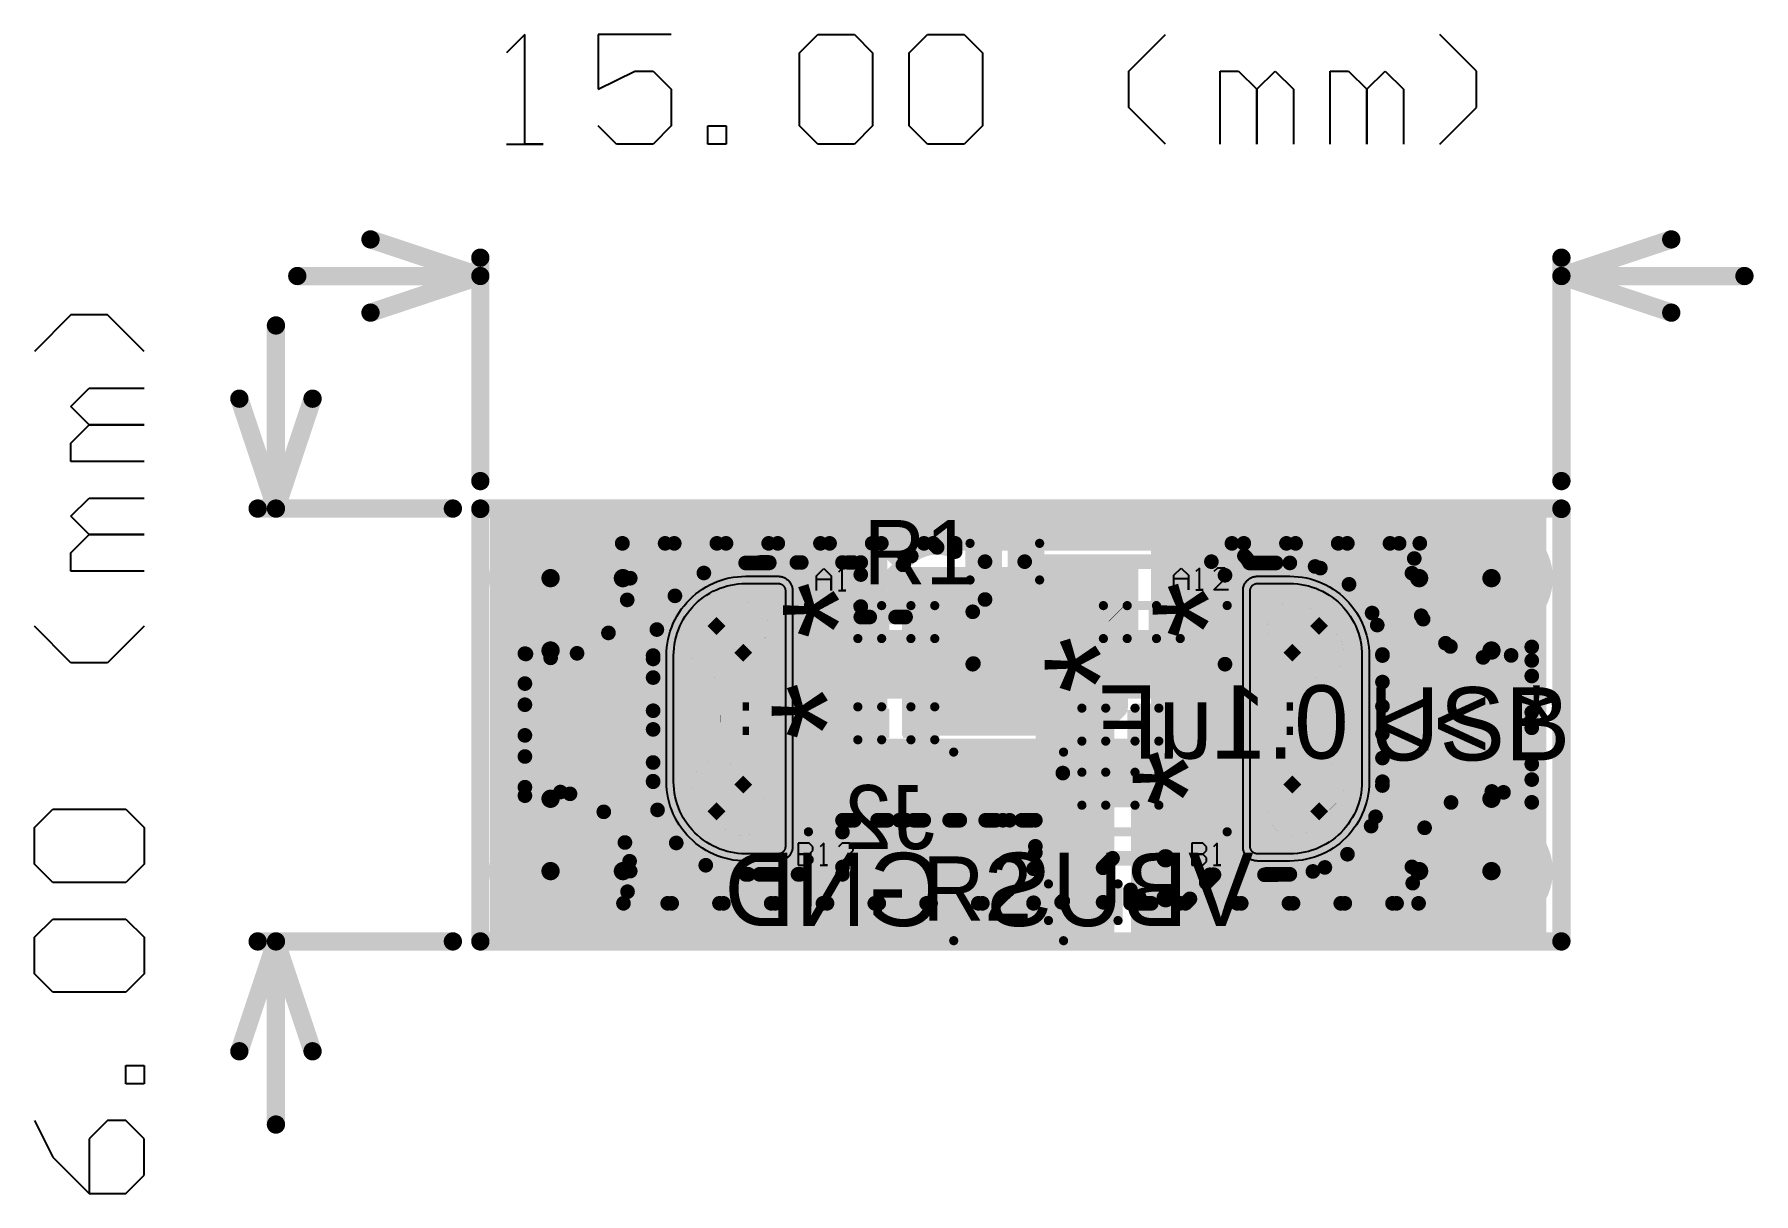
# Model space of a CAD drawing. Header units: millimetres. Extents: x 6.257 to 7.196, y 0.76 to 1.393.
import ezdxf

# ---------------------------------------------------------------- set-up
doc = ezdxf.new("R2010")
doc.units = ezdxf.units.MM
doc.header["$MEASUREMENT"] = 0
for name, color, linetype in [('BottomLayer', 5, 'Continuous'), ('BottomOverlay', 54, 'Continuous'), ('BottomPaste', 16, 'Continuous'), ('BottomSolder', 6, 'Continuous'), ('Mechanical1', 6, 'Continuous'), ('Mechanical2', 216, 'Continuous'), ('MultiLayer', 9, 'Continuous'), ('PadHoleLayer', 156, 'Continuous'), ('TopLayer', 1, 'Continuous'), ('TopOverlay', 2, 'Continuous'), ('TopPaste', 8, 'Continuous'), ('TopSolder', 216, 'Continuous'), ('ViaHoleLayer', 16, 'Continuous')]:
    doc.layers.add(name, color=color, linetype=linetype)

msp = doc.modelspace()

# ---------------------------------------------------------------- texts
at = {"layer": 'BottomOverlay'}
for p in [(6.72635, 1.06258), (6.9283, 1.06273), (6.8693, 1.03273), (6.72017, 1.00746), (6.9173, 0.97073)]:
    msp.add_text('*', height=0.06, rotation=90, dxfattribs=at).set_placement(p)
at = {"layer": 'BottomOverlay', "text_generation_flag": 2}
for s, p in [('* >> 0.1uF', (7.0883, 0.99719)), ('GND', (6.7533, 0.90573)), ('VBUS', (6.9233, 0.90573))]:
    msp.add_text(s, height=0.04, rotation=360, dxfattribs=at).set_placement(p)
msp.add_text('J2', height=0.035, dxfattribs=at).set_placement((6.7493, 0.94773))
at = {"layer": 'TopOverlay'}
for s, p in [('R1', (6.7103, 1.09244)), ('R2', (6.74247, 0.90873))]:
    msp.add_text(s, height=0.035, dxfattribs=at).set_placement(p)
msp.add_text('USB', height=0.04, rotation=360, dxfattribs=at).set_placement((6.9863, 0.99619))

# ---------------------------------------------------------------- blocks, each defined once
blk = doc.blocks.new('CX80B1_24P_1')
at = {"layer": 'BottomLayer'}
for p, q in [((-0.1734, 0.06505), (-0.17176, 0.0663)), ((-0.17176, 0.0663), (-0.17006, 0.06747)), ((-0.17006, 0.06747), (-0.16831, 0.06854)), ((-0.16831, 0.06854), (-0.1665, 0.06953)), ((-0.1665, 0.06953), (-0.16464, 0.07042)), ((-0.16464, 0.07042), (-0.16273, 0.0712)), ((-0.16273, 0.0712), (-0.16079, 0.07189)), ((-0.16079, 0.07189), (-0.15881, 0.07248)), ((-0.15881, 0.07248), (-0.15681, 0.07296)), ((-0.15681, 0.07296), (-0.15478, 0.07333)), ((-0.15478, 0.07333), (-0.15274, 0.0736)), ((-0.15274, 0.0736), (-0.15068, 0.07376)), ((-0.15068, 0.07376), (-0.14862, 0.07382)), ((-0.14862, 0.07382), (-0.13091, 0.07382)), ((-0.13091, 0.07382), (-0.1307, 0.07381)), ((-0.1307, 0.07381), (-0.13049, 0.0738)), ((-0.13049, 0.0738), (-0.13029, 0.07377)), ((-0.13029, 0.07377), (-0.13009, 0.07373)), ((-0.13009, 0.07373), (-0.12989, 0.07368)), ((-0.12989, 0.07368), (-0.12969, 0.07363)), ((-0.12969, 0.07363), (-0.12949, 0.07356)), ((-0.12949, 0.07356), (-0.1293, 0.07348)), ((-0.1293, 0.07348), (-0.12912, 0.07339)), ((-0.12912, 0.07339), (-0.12894, 0.07329)), ((-0.12894, 0.07329), (-0.12876, 0.07318)), ((-0.12876, 0.07318), (-0.12859, 0.07307)), ((-0.12859, 0.07307), (-0.12843, 0.07294)), ((-0.12843, 0.07294), (-0.12827, 0.07281)), ((-0.12827, 0.07281), (-0.12812, 0.07267)), ((-0.12812, 0.07267), (-0.12798, 0.07252)), ((-0.12798, 0.07252), (-0.12785, 0.07236)), ((-0.12785, 0.07236), (-0.12772, 0.0722)), ((-0.12772, 0.0722), (-0.1276, 0.07203)), ((-0.1276, 0.07203), (-0.1275, 0.07185)), ((-0.1275, 0.07185), (-0.1274, 0.07167)), ((-0.1274, 0.07167), (-0.12731, 0.07148)), ((-0.12731, 0.07148), (-0.12723, 0.07129)), ((-0.12723, 0.07129), (-0.12716, 0.0711)), ((-0.12716, 0.0711), (-0.1271, 0.0709)), ((-0.1271, 0.0709), (-0.12705, 0.0707)), ((-0.12705, 0.0707), (-0.12702, 0.0705)), ((-0.12702, 0.0705), (-0.12699, 0.07029)), ((-0.12699, 0.07029), (-0.12697, 0.07009)), ((-0.12697, 0.07009), (-0.12697, 0.06988)), ((-0.12697, 0.06988), (-0.12697, -0.06988)), ((0.12697, 0.07009), (0.12699, 0.07029)), ((0.12697, 0.06988), (0.12697, 0.07009)), ((0.12697, -0.06988), (0.12697, 0.06988)), ((0.12699, 0.07029), (0.12702, 0.0705)), ((0.12702, 0.0705), (0.12705, 0.0707)), ((0.12705, 0.0707), (0.1271, 0.0709)), ((0.1271, 0.0709), (0.12716, 0.0711)), ((0.12716, 0.0711), (0.12723, 0.07129)), ((0.12723, 0.07129), (0.12731, 0.07148)), ((0.12731, 0.07148), (0.1274, 0.07167)), ((0.1274, 0.07167), (0.1275, 0.07185)), ((0.1275, 0.07185), (0.1276, 0.07203)), ((0.1276, 0.07203), (0.12772, 0.0722)), ((0.12772, 0.0722), (0.12785, 0.07236)), ((0.12785, 0.07236), (0.12798, 0.07252)), ((0.12798, 0.07252), (0.12812, 0.07267)), ((0.12812, 0.07267), (0.12827, 0.07281)), ((0.12827, 0.07281), (0.12843, 0.07294)), ((0.12843, 0.07294), (0.12859, 0.07307)), ((0.12859, 0.07307), (0.12876, 0.07318)), ((0.12876, 0.07318), (0.12894, 0.07329)), ((0.12894, 0.07329), (0.12912, 0.07339)), ((0.12912, 0.07339), (0.1293, 0.07348)), ((0.1293, 0.07348), (0.12949, 0.07356)), ((0.12949, 0.07356), (0.12969, 0.07363)), ((0.12969, 0.07363), (0.12989, 0.07368)), ((0.12989, 0.07368), (0.13009, 0.07373)), ((0.13009, 0.07373), (0.13029, 0.07377)), ((0.13029, 0.07377), (0.13049, 0.0738)), ((0.13049, 0.0738), (0.1307, 0.07381)), ((0.1307, 0.07381), (0.13091, 0.07382)), ((0.13091, 0.07382), (0.14862, 0.07382)), ((0.14862, 0.07382), (0.15068, 0.07376)), ((0.15068, 0.07376), (0.15274, 0.0736)), ((0.15274, 0.0736), (0.15478, 0.07333)), ((0.15478, 0.07333), (0.15681, 0.07296)), ((0.15681, 0.07296), (0.15881, 0.07248)), ((0.15881, 0.07248), (0.16079, 0.07189)), ((0.16079, 0.07189), (0.16273, 0.0712)), ((0.16273, 0.0712), (0.16464, 0.07042)), ((0.16464, 0.07042), (0.1665, 0.06953)), ((0.1665, 0.06953), (0.16831, 0.06854)), ((0.16831, 0.06854), (0.17006, 0.06747)), ((0.17006, 0.06747), (0.17176, 0.0663)), ((0.17176, 0.0663), (0.1734, 0.06505)), ((-0.18164, 0.05589), (-0.18047, 0.05759)), ((-0.18047, 0.05759), (-0.17922, 0.05923)), ((-0.17922, 0.05923), (-0.17788, 0.06079)), ((-0.17788, 0.06079), (-0.17646, 0.06229)), ((-0.17646, 0.06229), (-0.17497, 0.06371)), ((-0.17497, 0.06371), (-0.1734, 0.06505)), ((0.1734, 0.06505), (0.17497, 0.06371)), ((0.17497, 0.06371), (0.17646, 0.06229)), ((0.17646, 0.06229), (0.17788, 0.06079)), ((0.17788, 0.06079), (0.17922, 0.05923)), ((0.17922, 0.05923), (0.18047, 0.05759)), ((0.18047, 0.05759), (0.18164, 0.05589)), ((-0.18607, 0.04661), (-0.18538, 0.04856)), ((-0.18538, 0.04856), (-0.18459, 0.05046)), ((-0.18459, 0.05046), (-0.1837, 0.05232)), ((-0.1837, 0.05232), (-0.18272, 0.05413)), ((-0.18272, 0.05413), (-0.18164, 0.05589)), ((0.18164, 0.05589), (0.18272, 0.05413)), ((0.18272, 0.05413), (0.1837, 0.05232)), ((0.1837, 0.05232), (0.18459, 0.05046)), ((0.18459, 0.05046), (0.18538, 0.04856)), ((0.18538, 0.04856), (0.18607, 0.04661)), ((-0.18794, 0.03651), (-0.18778, 0.03856)), ((-0.18778, 0.03856), (-0.18751, 0.04061)), ((-0.18751, 0.04061), (-0.18713, 0.04263)), ((-0.18713, 0.04263), (-0.18665, 0.04464)), ((-0.18665, 0.04464), (-0.18607, 0.04661)), ((0.18607, 0.04661), (0.18665, 0.04464)), ((0.18665, 0.04464), (0.18713, 0.04263)), ((0.18713, 0.04263), (0.18751, 0.04061)), ((0.18751, 0.04061), (0.18778, 0.03856)), ((0.18778, 0.03856), (0.18794, 0.03651)), ((-0.18799, 0.03445), (-0.18794, 0.03651)), ((-0.18799, -0.03445), (-0.18799, 0.03445)), ((0.18794, 0.03651), (0.18799, 0.03445)), ((0.18799, 0.03445), (0.18799, -0.03445)), ((-0.18794, -0.03651), (-0.18799, -0.03445)), ((-0.18778, -0.03856), (-0.18794, -0.03651)), ((0.18794, -0.03651), (0.18778, -0.03856)), ((0.18799, -0.03445), (0.18794, -0.03651)), ((-0.18751, -0.04061), (-0.18778, -0.03856)), ((-0.18713, -0.04263), (-0.18751, -0.04061)), ((-0.18665, -0.04464), (-0.18713, -0.04263)), ((-0.18607, -0.04661), (-0.18665, -0.04464)), ((-0.18538, -0.04856), (-0.18607, -0.04661)), ((0.18607, -0.04661), (0.18538, -0.04856)), ((0.18665, -0.04464), (0.18607, -0.04661)), ((0.18713, -0.04263), (0.18665, -0.04464)), ((0.18751, -0.04061), (0.18713, -0.04263)), ((0.18778, -0.03856), (0.18751, -0.04061)), ((-0.18459, -0.05046), (-0.18538, -0.04856)), ((-0.1837, -0.05232), (-0.18459, -0.05046)), ((-0.18272, -0.05413), (-0.1837, -0.05232)), ((-0.18164, -0.05589), (-0.18272, -0.05413)), ((-0.18047, -0.05759), (-0.18164, -0.05589)), ((0.18164, -0.05589), (0.18047, -0.05759)), ((0.18272, -0.05413), (0.18164, -0.05589)), ((0.1837, -0.05232), (0.18272, -0.05413)), ((0.18459, -0.05046), (0.1837, -0.05232)), ((0.18538, -0.04856), (0.18459, -0.05046)), ((-0.17922, -0.05923), (-0.18047, -0.05759)), ((-0.17788, -0.06079), (-0.17922, -0.05923)), ((-0.17646, -0.06229), (-0.17788, -0.06079)), ((-0.17497, -0.06371), (-0.17646, -0.06229)), ((-0.1734, -0.06505), (-0.17497, -0.06371)), ((-0.17176, -0.0663), (-0.1734, -0.06505)), ((0.1734, -0.06505), (0.17176, -0.0663)), ((0.17497, -0.06371), (0.1734, -0.06505)), ((0.17646, -0.06229), (0.17497, -0.06371)), ((0.17788, -0.06079), (0.17646, -0.06229)), ((0.17922, -0.05923), (0.17788, -0.06079)), ((0.18047, -0.05759), (0.17922, -0.05923)), ((-0.17006, -0.06747), (-0.17176, -0.0663)), ((-0.16831, -0.06854), (-0.17006, -0.06747)), ((-0.1665, -0.06953), (-0.16831, -0.06854)), ((-0.16464, -0.07042), (-0.1665, -0.06953)), ((-0.16273, -0.0712), (-0.16464, -0.07042)), ((-0.16079, -0.07189), (-0.16273, -0.0712)), ((-0.15881, -0.07248), (-0.16079, -0.07189)), ((-0.15681, -0.07296), (-0.15881, -0.07248)), ((-0.15478, -0.07333), (-0.15681, -0.07296)), ((-0.15274, -0.0736), (-0.15478, -0.07333)), ((-0.15068, -0.07376), (-0.15274, -0.0736)), ((-0.14862, -0.07382), (-0.15068, -0.07376)), ((-0.13091, -0.07382), (-0.14862, -0.07382)), ((-0.1307, -0.07381), (-0.13091, -0.07382)), ((-0.13049, -0.0738), (-0.1307, -0.07381)), ((-0.13029, -0.07377), (-0.13049, -0.0738)), ((-0.13009, -0.07373), (-0.13029, -0.07377)), ((-0.12989, -0.07368), (-0.13009, -0.07373)), ((-0.12969, -0.07363), (-0.12989, -0.07368)), ((-0.12949, -0.07356), (-0.12969, -0.07363)), ((-0.1293, -0.07348), (-0.12949, -0.07356)), ((-0.12912, -0.07339), (-0.1293, -0.07348)), ((-0.12894, -0.07329), (-0.12912, -0.07339)), ((-0.12876, -0.07318), (-0.12894, -0.07329)), ((-0.12859, -0.07307), (-0.12876, -0.07318)), ((-0.12843, -0.07294), (-0.12859, -0.07307)), ((-0.12827, -0.07281), (-0.12843, -0.07294)), ((-0.12812, -0.07267), (-0.12827, -0.07281)), ((-0.12798, -0.07252), (-0.12812, -0.07267)), ((-0.12785, -0.07236), (-0.12798, -0.07252)), ((-0.12772, -0.0722), (-0.12785, -0.07236)), ((-0.1276, -0.07203), (-0.12772, -0.0722)), ((-0.1275, -0.07185), (-0.1276, -0.07203)), ((-0.1274, -0.07167), (-0.1275, -0.07185)), ((-0.12731, -0.07148), (-0.1274, -0.07167)), ((-0.12723, -0.07129), (-0.12731, -0.07148)), ((-0.12716, -0.0711), (-0.12723, -0.07129)), ((-0.1271, -0.0709), (-0.12716, -0.0711)), ((-0.12705, -0.0707), (-0.1271, -0.0709)), ((-0.12702, -0.0705), (-0.12705, -0.0707)), ((-0.12699, -0.07029), (-0.12702, -0.0705)), ((-0.12697, -0.07009), (-0.12699, -0.07029)), ((-0.12697, -0.06988), (-0.12697, -0.07009)), ((0.12697, -0.07009), (0.12697, -0.06988)), ((0.12699, -0.07029), (0.12697, -0.07009)), ((0.12702, -0.0705), (0.12699, -0.07029)), ((0.12705, -0.0707), (0.12702, -0.0705)), ((0.1271, -0.0709), (0.12705, -0.0707)), ((0.12716, -0.0711), (0.1271, -0.0709)), ((0.12723, -0.07129), (0.12716, -0.0711)), ((0.12731, -0.07148), (0.12723, -0.07129)), ((0.1274, -0.07167), (0.12731, -0.07148)), ((0.1275, -0.07185), (0.1274, -0.07167)), ((0.1276, -0.07203), (0.1275, -0.07185)), ((0.12772, -0.0722), (0.1276, -0.07203)), ((0.12785, -0.07236), (0.12772, -0.0722)), ((0.12798, -0.07252), (0.12785, -0.07236)), ((0.12812, -0.07267), (0.12798, -0.07252)), ((0.12827, -0.07281), (0.12812, -0.07267)), ((0.12843, -0.07294), (0.12827, -0.07281)), ((0.12859, -0.07307), (0.12843, -0.07294)), ((0.12876, -0.07318), (0.12859, -0.07307)), ((0.12894, -0.07329), (0.12876, -0.07318)), ((0.12912, -0.07339), (0.12894, -0.07329)), ((0.1293, -0.07348), (0.12912, -0.07339)), ((0.12949, -0.07356), (0.1293, -0.07348)), ((0.12969, -0.07363), (0.12949, -0.07356)), ((0.12989, -0.07368), (0.12969, -0.07363)), ((0.13009, -0.07373), (0.12989, -0.07368)), ((0.13029, -0.07377), (0.13009, -0.07373)), ((0.13049, -0.0738), (0.13029, -0.07377)), ((0.1307, -0.07381), (0.13049, -0.0738)), ((0.13091, -0.07382), (0.1307, -0.07381)), ((0.14862, -0.07382), (0.13091, -0.07382)), ((0.15068, -0.07376), (0.14862, -0.07382)), ((0.15274, -0.0736), (0.15068, -0.07376)), ((0.15478, -0.07333), (0.15274, -0.0736)), ((0.15681, -0.07296), (0.15478, -0.07333)), ((0.15881, -0.07248), (0.15681, -0.07296)), ((0.16079, -0.07189), (0.15881, -0.07248)), ((0.16273, -0.0712), (0.16079, -0.07189)), ((0.16464, -0.07042), (0.16273, -0.0712)), ((0.1665, -0.06953), (0.16464, -0.07042)), ((0.16831, -0.06854), (0.1665, -0.06953)), ((0.17006, -0.06747), (0.16831, -0.06854)), ((0.17176, -0.0663), (0.17006, -0.06747))]:
    blk.add_line(p, q, dxfattribs=at)
for points, const_width in [([(-0.15032, 0.05027), (-0.16424, 0.03635)], 0.0315), ([(0.15032, 0.05027), (0.16424, 0.03635)], 0.0315), ([(-0.14468, 0), (-0.15256, 0)], 0.02362), ([(0.14469, 0), (0.15256, 0)], 0.02362), ([(-0.15032, -0.05027), (-0.16424, -0.03635)], 0.0315), ([(0.15032, -0.05027), (0.16424, -0.03635)], 0.0315)]:
    blk.add_lwpolyline(points, dxfattribs=dict(at, const_width=const_width))
for points, const_width in [([(-0.1582, 0.05027, 1), (-0.14245, 0.05027, 1)], 0.01575), ([(0.14245, 0.05027, 1), (0.1582, 0.05027, 1)], 0.01575), ([(-0.17212, 0.03635, 1), (-0.15637, 0.03635, 1)], 0.01575), ([(0.15637, 0.03635, 1), (0.17212, 0.03635, 1)], 0.01575), ([(-0.15846, 0, 1), (-0.14665, 0, 1)], 0.01181), ([(-0.15059, 0, 1), (-0.13878, 0, 1)], 0.01181), ([(0.13878, 0, 1), (0.15059, 0, 1)], 0.01181), ([(0.14665, 0, 1), (0.15846, 0, 1)], 0.01181), ([(-0.17212, -0.03635, 1), (-0.15637, -0.03635, 1)], 0.01575), ([(0.15637, -0.03635, 1), (0.17212, -0.03635, 1)], 0.01575), ([(-0.1582, -0.05027, 1), (-0.14245, -0.05027, 1)], 0.01575), ([(0.14245, -0.05027, 1), (0.1582, -0.05027, 1)], 0.01575)]:
    blk.add_lwpolyline(points, format="xyb", close=True, dxfattribs=dict(at, const_width=const_width))
at = {"layer": 'BottomSolder'}
for p, q in [((-0.16414, 0.07488), (-0.162, 0.07564)), ((-0.162, 0.07564), (-0.15983, 0.07628)), ((-0.15983, 0.07628), (-0.15763, 0.07681)), ((-0.15763, 0.07681), (-0.1554, 0.07722)), ((-0.1554, 0.07722), (-0.15315, 0.07752)), ((-0.15315, 0.07752), (-0.15089, 0.0777)), ((-0.15089, 0.0777), (-0.14862, 0.07776)), ((-0.14862, 0.07776), (-0.13091, 0.07776)), ((-0.13091, 0.07776), (-0.13049, 0.07775)), ((-0.13049, 0.07775), (-0.13008, 0.07771)), ((-0.13008, 0.07771), (-0.12967, 0.07766)), ((-0.12967, 0.07766), (-0.12927, 0.07758)), ((-0.12927, 0.07758), (-0.12887, 0.07749)), ((-0.12887, 0.07749), (-0.12847, 0.07737)), ((-0.12847, 0.07737), (-0.12808, 0.07723)), ((-0.12808, 0.07723), (-0.1277, 0.07708)), ((-0.1277, 0.07708), (-0.12733, 0.0769)), ((-0.12733, 0.0769), (-0.12697, 0.0767)), ((-0.12697, 0.0767), (-0.12662, 0.07649)), ((-0.12662, 0.07649), (-0.12628, 0.07625)), ((-0.12628, 0.07625), (-0.12595, 0.076)), ((-0.12595, 0.076), (-0.12564, 0.07573)), ((-0.12564, 0.07573), (-0.12534, 0.07545)), ((-0.12534, 0.07545), (-0.12505, 0.07515)), ((-0.12505, 0.07515), (-0.12479, 0.07484)), ((0.12479, 0.07484), (0.12505, 0.07515)), ((0.12505, 0.07515), (0.12534, 0.07545)), ((0.12534, 0.07545), (0.12564, 0.07573)), ((0.12564, 0.07573), (0.12595, 0.076)), ((0.12595, 0.076), (0.12628, 0.07625)), ((0.12628, 0.07625), (0.12662, 0.07649)), ((0.12662, 0.07649), (0.12697, 0.0767)), ((0.12697, 0.0767), (0.12733, 0.0769)), ((0.12733, 0.0769), (0.1277, 0.07708)), ((0.1277, 0.07708), (0.12808, 0.07723)), ((0.12808, 0.07723), (0.12847, 0.07737)), ((0.12847, 0.07737), (0.12887, 0.07749)), ((0.12887, 0.07749), (0.12927, 0.07758)), ((0.12927, 0.07758), (0.12967, 0.07766)), ((0.12967, 0.07766), (0.13008, 0.07771)), ((0.13008, 0.07771), (0.13049, 0.07775)), ((0.13049, 0.07775), (0.13091, 0.07776)), ((0.13091, 0.07776), (0.14862, 0.07776)), ((0.14862, 0.07776), (0.15089, 0.0777)), ((0.15089, 0.0777), (0.15315, 0.07752)), ((0.15315, 0.07752), (0.1554, 0.07722)), ((0.1554, 0.07722), (0.15763, 0.07681)), ((0.15763, 0.07681), (0.15983, 0.07628)), ((0.15983, 0.07628), (0.162, 0.07564)), ((0.162, 0.07564), (0.16414, 0.07488)), ((-0.17924, 0.06507), (-0.1776, 0.06663)), ((-0.1776, 0.06663), (-0.17588, 0.0681)), ((-0.17588, 0.0681), (-0.17408, 0.06949)), ((-0.17408, 0.06949), (-0.17221, 0.07077)), ((-0.17221, 0.07077), (-0.17028, 0.07195)), ((-0.17028, 0.07195), (-0.16828, 0.07304)), ((-0.16828, 0.07304), (-0.16624, 0.07401)), ((-0.16624, 0.07401), (-0.16414, 0.07488)), ((-0.12479, 0.07484), (-0.12454, 0.07451)), ((-0.12454, 0.07451), (-0.1243, 0.07417)), ((-0.1243, 0.07417), (-0.12409, 0.07382)), ((-0.12409, 0.07382), (-0.12389, 0.07346)), ((-0.12389, 0.07346), (-0.12371, 0.07308)), ((-0.12371, 0.07308), (-0.12355, 0.0727)), ((-0.12355, 0.0727), (-0.12342, 0.07232)), ((-0.12342, 0.07232), (-0.1233, 0.07192)), ((-0.1233, 0.07192), (-0.1232, 0.07152)), ((-0.1232, 0.07152), (-0.12313, 0.07111)), ((-0.12313, 0.07111), (-0.12307, 0.07071)), ((-0.12307, 0.07071), (-0.12304, 0.07029)), ((-0.12304, 0.07029), (-0.12303, 0.06988)), ((-0.12303, 0.06988), (-0.12303, -0.06988)), ((0.12303, 0.06988), (0.12304, 0.07029)), ((0.12303, -0.06988), (0.12303, 0.06988)), ((0.12304, 0.07029), (0.12307, 0.07071)), ((0.12307, 0.07071), (0.12313, 0.07111)), ((0.12313, 0.07111), (0.1232, 0.07152)), ((0.1232, 0.07152), (0.1233, 0.07192)), ((0.1233, 0.07192), (0.12342, 0.07232)), ((0.12342, 0.07232), (0.12355, 0.0727)), ((0.12355, 0.0727), (0.12371, 0.07308)), ((0.12371, 0.07308), (0.12389, 0.07346)), ((0.12389, 0.07346), (0.12409, 0.07382)), ((0.12409, 0.07382), (0.1243, 0.07417)), ((0.1243, 0.07417), (0.12454, 0.07451)), ((0.12454, 0.07451), (0.12479, 0.07484)), ((0.16414, 0.07488), (0.16624, 0.07401)), ((0.16624, 0.07401), (0.16828, 0.07304)), ((0.16828, 0.07304), (0.17028, 0.07195)), ((0.17028, 0.07195), (0.17221, 0.07077)), ((0.17221, 0.07077), (0.17408, 0.06949)), ((0.17408, 0.06949), (0.17588, 0.0681)), ((0.17588, 0.0681), (0.1776, 0.06663)), ((0.1776, 0.06663), (0.17924, 0.06507)), ((-0.18613, 0.0561), (-0.18494, 0.05804)), ((-0.18494, 0.05804), (-0.18366, 0.0599)), ((-0.18366, 0.0599), (-0.18228, 0.0617)), ((-0.18228, 0.0617), (-0.18081, 0.06343)), ((-0.18081, 0.06343), (-0.17924, 0.06507)), ((0.17924, 0.06507), (0.18081, 0.06343)), ((0.18081, 0.06343), (0.18228, 0.0617)), ((0.18228, 0.0617), (0.18366, 0.0599)), ((0.18366, 0.0599), (0.18494, 0.05804)), ((0.18494, 0.05804), (0.18613, 0.0561)), ((-0.19045, 0.04566), (-0.18981, 0.04783)), ((-0.18981, 0.04783), (-0.18905, 0.04997)), ((-0.18905, 0.04997), (-0.18818, 0.05206)), ((-0.18818, 0.05206), (-0.18721, 0.05411)), ((-0.18721, 0.05411), (-0.18613, 0.0561)), ((0.18613, 0.0561), (0.18721, 0.05411)), ((0.18721, 0.05411), (0.18819, 0.05206)), ((0.18819, 0.05206), (0.18905, 0.04997)), ((0.18905, 0.04997), (0.18981, 0.04783)), ((0.18981, 0.04783), (0.19045, 0.04566)), ((-0.19187, 0.03672), (-0.19169, 0.03898)), ((-0.19169, 0.03898), (-0.1914, 0.04122)), ((-0.1914, 0.04122), (-0.19098, 0.04345)), ((-0.19098, 0.04345), (-0.19045, 0.04566)), ((0.19045, 0.04566), (0.19098, 0.04345)), ((0.19098, 0.04345), (0.1914, 0.04122)), ((0.1914, 0.04122), (0.19169, 0.03898)), ((0.19169, 0.03898), (0.19187, 0.03672)), ((-0.19193, 0.03445), (-0.19187, 0.03672)), ((-0.19193, -0.03445), (-0.19193, 0.03445)), ((0.19187, 0.03672), (0.19193, 0.03445)), ((0.19193, 0.03445), (0.19193, -0.03445)), ((-0.19187, -0.03672), (-0.19193, -0.03445)), ((-0.19169, -0.03898), (-0.19187, -0.03672)), ((0.19187, -0.03672), (0.19169, -0.03898)), ((0.19193, -0.03445), (0.19187, -0.03672)), ((-0.1914, -0.04122), (-0.19169, -0.03898)), ((-0.19098, -0.04345), (-0.1914, -0.04122)), ((-0.19045, -0.04566), (-0.19098, -0.04345)), ((-0.18981, -0.04783), (-0.19045, -0.04566)), ((0.19045, -0.04566), (0.18981, -0.04783)), ((0.19098, -0.04345), (0.19045, -0.04566)), ((0.1914, -0.04122), (0.19098, -0.04345)), ((0.19169, -0.03898), (0.1914, -0.04122)), ((-0.18905, -0.04997), (-0.18981, -0.04783)), ((-0.18818, -0.05206), (-0.18905, -0.04997)), ((-0.18721, -0.05411), (-0.18818, -0.05206)), ((-0.18613, -0.0561), (-0.18721, -0.05411)), ((-0.18494, -0.05804), (-0.18613, -0.0561)), ((0.18613, -0.0561), (0.18494, -0.05804)), ((0.18721, -0.05411), (0.18613, -0.0561)), ((0.18819, -0.05206), (0.18721, -0.05411)), ((0.18905, -0.04997), (0.18819, -0.05206)), ((0.18981, -0.04783), (0.18905, -0.04997)), ((-0.18366, -0.0599), (-0.18494, -0.05804)), ((-0.18228, -0.0617), (-0.18366, -0.0599)), ((-0.18081, -0.06343), (-0.18228, -0.0617)), ((-0.17924, -0.06507), (-0.18081, -0.06343)), ((-0.1776, -0.06663), (-0.17924, -0.06507)), ((0.17924, -0.06507), (0.1776, -0.06663)), ((0.18081, -0.06343), (0.17924, -0.06507)), ((0.18228, -0.0617), (0.18081, -0.06343)), ((0.18366, -0.0599), (0.18228, -0.0617)), ((0.18494, -0.05804), (0.18366, -0.0599)), ((-0.17588, -0.0681), (-0.1776, -0.06663)), ((-0.17408, -0.06948), (-0.17588, -0.0681)), ((-0.17221, -0.07077), (-0.17408, -0.06948)), ((-0.17028, -0.07195), (-0.17221, -0.07077)), ((-0.16828, -0.07304), (-0.17028, -0.07195)), ((-0.16624, -0.07401), (-0.16828, -0.07304)), ((-0.16414, -0.07488), (-0.16624, -0.07401)), ((-0.162, -0.07564), (-0.16414, -0.07488)), ((-0.12479, -0.07484), (-0.12505, -0.07515)), ((-0.12454, -0.07451), (-0.12479, -0.07484)), ((-0.1243, -0.07417), (-0.12454, -0.07451)), ((-0.12409, -0.07382), (-0.1243, -0.07417)), ((-0.12389, -0.07346), (-0.12409, -0.07382)), ((-0.12371, -0.07308), (-0.12389, -0.07346)), ((-0.12355, -0.0727), (-0.12371, -0.07308)), ((-0.12342, -0.07232), (-0.12355, -0.0727)), ((-0.1233, -0.07192), (-0.12342, -0.07232)), ((-0.1232, -0.07152), (-0.1233, -0.07192)), ((-0.12313, -0.07111), (-0.1232, -0.07152)), ((-0.12307, -0.0707), (-0.12313, -0.07111)), ((-0.12304, -0.07029), (-0.12307, -0.0707)), ((-0.12303, -0.06988), (-0.12304, -0.07029)), ((0.12304, -0.07029), (0.12303, -0.06988)), ((0.12307, -0.0707), (0.12304, -0.07029)), ((0.12313, -0.07111), (0.12307, -0.0707)), ((0.1232, -0.07152), (0.12313, -0.07111)), ((0.1233, -0.07192), (0.1232, -0.07152)), ((0.12342, -0.07232), (0.1233, -0.07192)), ((0.12355, -0.0727), (0.12342, -0.07232)), ((0.12371, -0.07308), (0.12355, -0.0727)), ((0.12389, -0.07346), (0.12371, -0.07308)), ((0.12409, -0.07382), (0.12389, -0.07346)), ((0.1243, -0.07417), (0.12409, -0.07382)), ((0.12454, -0.07451), (0.1243, -0.07417)), ((0.12479, -0.07484), (0.12454, -0.07451)), ((0.12505, -0.07515), (0.12479, -0.07484)), ((0.16414, -0.07488), (0.162, -0.07564)), ((0.16624, -0.07401), (0.16414, -0.07488)), ((0.16828, -0.07304), (0.16624, -0.07401)), ((0.17028, -0.07195), (0.16828, -0.07304)), ((0.17221, -0.07077), (0.17028, -0.07195)), ((0.17408, -0.06948), (0.17221, -0.07077)), ((0.17588, -0.0681), (0.17408, -0.06948)), ((0.1776, -0.06663), (0.17588, -0.0681)), ((-0.15983, -0.07628), (-0.162, -0.07564)), ((-0.15763, -0.07681), (-0.15983, -0.07628)), ((-0.1554, -0.07722), (-0.15763, -0.07681)), ((-0.15315, -0.07752), (-0.1554, -0.07722)), ((-0.15089, -0.0777), (-0.15315, -0.07752)), ((-0.14862, -0.07776), (-0.15089, -0.0777)), ((-0.13091, -0.07776), (-0.14862, -0.07776)), ((-0.13049, -0.07774), (-0.13091, -0.07776)), ((-0.13008, -0.07771), (-0.13049, -0.07774)), ((-0.12967, -0.07766), (-0.13008, -0.07771)), ((-0.12927, -0.07758), (-0.12967, -0.07766)), ((-0.12887, -0.07749), (-0.12927, -0.07758)), ((-0.12847, -0.07737), (-0.12887, -0.07749)), ((-0.12808, -0.07723), (-0.12847, -0.07737)), ((-0.1277, -0.07708), (-0.12808, -0.07723)), ((-0.12733, -0.0769), (-0.1277, -0.07708)), ((-0.12697, -0.0767), (-0.12733, -0.0769)), ((-0.12662, -0.07649), (-0.12697, -0.0767)), ((-0.12628, -0.07625), (-0.12662, -0.07649)), ((-0.12595, -0.076), (-0.12628, -0.07625)), ((-0.12564, -0.07573), (-0.12595, -0.076)), ((-0.12534, -0.07545), (-0.12564, -0.07573)), ((-0.12505, -0.07515), (-0.12534, -0.07545)), ((0.12534, -0.07545), (0.12505, -0.07515)), ((0.12564, -0.07573), (0.12534, -0.07545)), ((0.12595, -0.076), (0.12564, -0.07573)), ((0.12628, -0.07625), (0.12595, -0.076)), ((0.12662, -0.07649), (0.12628, -0.07625)), ((0.12697, -0.0767), (0.12662, -0.07649)), ((0.12733, -0.0769), (0.12697, -0.0767)), ((0.1277, -0.07708), (0.12733, -0.0769)), ((0.12808, -0.07723), (0.1277, -0.07708)), ((0.12847, -0.07737), (0.12808, -0.07723)), ((0.12887, -0.07749), (0.12847, -0.07737)), ((0.12927, -0.07758), (0.12887, -0.07749)), ((0.12967, -0.07766), (0.12927, -0.07758)), ((0.13008, -0.07771), (0.12967, -0.07766)), ((0.13049, -0.07774), (0.13008, -0.07771)), ((0.13091, -0.07776), (0.13049, -0.07774)), ((0.14862, -0.07776), (0.13091, -0.07776)), ((0.15089, -0.0777), (0.14862, -0.07776)), ((0.15315, -0.07752), (0.15089, -0.0777)), ((0.1554, -0.07722), (0.15315, -0.07752)), ((0.15763, -0.07681), (0.1554, -0.07722)), ((0.15983, -0.07628), (0.15763, -0.07681)), ((0.162, -0.07564), (0.15983, -0.07628))]:
    blk.add_line(p, q, dxfattribs=at)
for points, const_width in [([(-0.15032, 0.05027), (-0.16424, 0.03635)], 0.0395), ([(0.15032, 0.05027), (0.16424, 0.03635)], 0.0395), ([(-0.14468, 0), (-0.15256, 0)], 0.03162), ([(0.14469, 0), (0.15256, 0)], 0.03162), ([(-0.15032, -0.05027), (-0.16424, -0.03635)], 0.0395), ([(0.15032, -0.05027), (0.16424, -0.03635)], 0.0395)]:
    blk.add_lwpolyline(points, dxfattribs=dict(at, const_width=const_width))
for points, const_width in [([(-0.1602, 0.05027, 1), (-0.14045, 0.05027, 1)], 0.01975), ([(0.14045, 0.05027, 1), (0.1602, 0.05027, 1)], 0.01975), ([(-0.17412, 0.03635, 1), (-0.15437, 0.03635, 1)], 0.01975), ([(0.15437, 0.03635, 1), (0.17412, 0.03635, 1)], 0.01975), ([(-0.16046, 0, 1), (-0.14465, 0, 1)], 0.01581), ([(-0.15259, 0, 1), (-0.13678, 0, 1)], 0.01581), ([(0.13678, 0, 1), (0.15259, 0, 1)], 0.01581), ([(0.14465, 0, 1), (0.16046, 0, 1)], 0.01581), ([(-0.17412, -0.03635, 1), (-0.15437, -0.03635, 1)], 0.01975), ([(0.15437, -0.03635, 1), (0.17412, -0.03635, 1)], 0.01975), ([(-0.1602, -0.05027, 1), (-0.14045, -0.05027, 1)], 0.01975), ([(0.14045, -0.05027, 1), (0.1602, -0.05027, 1)], 0.01975)]:
    blk.add_lwpolyline(points, format="xyb", close=True, dxfattribs=dict(at, const_width=const_width))
at = {"layer": 'Mechanical1', "const_width": 0.0000039}
for points in [[(-0.17399, 0.04609), (-0.16007, 0.06001)], [(0.16007, 0.06001), (0.17399, 0.04609)], [(-0.1545, 0.0266), (-0.14058, 0.04052)], [(0.14058, 0.04052), (0.1545, 0.0266)], [(-0.1624, -0.00197), (-0.1624, 0.00197)], [(-0.13484, -0.00197), (-0.13484, 0.00197)], [(0.13484, -0.00197), (0.13484, 0.00197)], [(0.1624, -0.00197), (0.1624, 0.00197)], [(-0.1545, -0.0266), (-0.14058, -0.04052)], [(0.14058, -0.04052), (0.1545, -0.0266)], [(-0.17399, -0.04609), (-0.16007, -0.06001)], [(0.16007, -0.06001), (0.17399, -0.04609)]]:
    blk.add_lwpolyline(points, dxfattribs=at)
for points in [[(-0.16007, 0.06001, -0.414214), (-0.14058, 0.06001)], [(-0.14058, 0.06001, -0.414214), (-0.14058, 0.04052)], [(0.14058, 0.04052, -0.414214), (0.14058, 0.06001)], [(0.14058, 0.06001, -0.414214), (0.16007, 0.06001)], [(-0.17399, 0.0266, -0.414214), (-0.17399, 0.04609)], [(0.17399, 0.04609, -0.414214), (0.17399, 0.0266)], [(-0.1545, 0.0266, -0.414214), (-0.17399, 0.0266)], [(0.17399, 0.0266, -0.414214), (0.1545, 0.0266)], [(-0.17399, -0.04609, -0.414214), (-0.17399, -0.0266)], [(-0.17399, -0.0266, -0.414214), (-0.1545, -0.0266)], [(0.1545, -0.0266, -0.414214), (0.17399, -0.0266)], [(0.17399, -0.0266, -0.414214), (0.17399, -0.04609)], [(-0.14058, -0.04052, -0.414214), (-0.14058, -0.06001)], [(0.14058, -0.06001, -0.414214), (0.14058, -0.04052)], [(-0.14058, -0.06001, -0.414214), (-0.16007, -0.06001)], [(0.16007, -0.06001, -0.414214), (0.14058, -0.06001)]]:
    blk.add_lwpolyline(points, format="xyb", dxfattribs=at)
at = {"layer": 'Mechanical1', "const_width": 0.0000019}
for points in [[(-0.16007, 0.06001, 1), (-0.16007, 0.06001, 1)], [(-0.16007, 0.06001, 1), (-0.16007, 0.06001, 1)], [(-0.14058, 0.06001, 1), (-0.14058, 0.06001, 1)], [(-0.14058, 0.06001, 1), (-0.14058, 0.06001, 1)], [(0.14058, 0.06001, 1), (0.14058, 0.06001, 1)], [(0.14058, 0.06001, 1), (0.14058, 0.06001, 1)], [(0.16007, 0.06001, 1), (0.16007, 0.06001, 1)], [(0.16007, 0.06001, 1), (0.16007, 0.06001, 1)], [(-0.17399, 0.04609, 1), (-0.17399, 0.04609, 1)], [(-0.17399, 0.04609, 1), (-0.17399, 0.04609, 1)], [(-0.14058, 0.04052, 1), (-0.14058, 0.04052, 1)], [(-0.14058, 0.04052, 1), (-0.14058, 0.04052, 1)], [(0.14058, 0.04052, 1), (0.14058, 0.04052, 1)], [(0.14058, 0.04052, 1), (0.14058, 0.04052, 1)], [(0.17399, 0.04609, 1), (0.17399, 0.04609, 1)], [(0.17399, 0.04609, 1), (0.17399, 0.04609, 1)], [(-0.17399, 0.0266, 1), (-0.17399, 0.0266, 1)], [(-0.17399, 0.0266, 1), (-0.17399, 0.0266, 1)], [(-0.1545, 0.0266, 1), (-0.1545, 0.0266, 1)], [(-0.1545, 0.0266, 1), (-0.1545, 0.0266, 1)], [(0.1545, 0.0266, 1), (0.1545, 0.0266, 1)], [(0.1545, 0.0266, 1), (0.1545, 0.0266, 1)], [(0.17399, 0.0266, 1), (0.17399, 0.0266, 1)], [(0.17399, 0.0266, 1), (0.17399, 0.0266, 1)], [(-0.1624, 0.00197, 1), (-0.1624, 0.00197, 1)], [(-0.13484, 0.00197, 1), (-0.13484, 0.00197, 1)], [(0.13484, 0.00197, 1), (0.13484, 0.00197, 1)], [(0.1624, 0.00197, 1), (0.1624, 0.00197, 1)], [(-0.1624, -0.00197, 1), (-0.1624, -0.00197, 1)], [(-0.13484, -0.00197, 1), (-0.13484, -0.00197, 1)], [(0.13484, -0.00197, 1), (0.13484, -0.00197, 1)], [(0.1624, -0.00197, 1), (0.1624, -0.00197, 1)], [(-0.17399, -0.0266, 1), (-0.17399, -0.0266, 1)], [(-0.17399, -0.0266, 1), (-0.17399, -0.0266, 1)], [(-0.1545, -0.0266, 1), (-0.1545, -0.0266, 1)], [(-0.1545, -0.0266, 1), (-0.1545, -0.0266, 1)], [(0.1545, -0.0266, 1), (0.1545, -0.0266, 1)], [(0.1545, -0.0266, 1), (0.1545, -0.0266, 1)], [(0.17399, -0.0266, 1), (0.17399, -0.0266, 1)], [(0.17399, -0.0266, 1), (0.17399, -0.0266, 1)], [(-0.17399, -0.04609, 1), (-0.17399, -0.04609, 1)], [(-0.17399, -0.04609, 1), (-0.17399, -0.04609, 1)], [(-0.14058, -0.04052, 1), (-0.14058, -0.04052, 1)], [(-0.14058, -0.04052, 1), (-0.14058, -0.04052, 1)], [(0.14058, -0.04052, 1), (0.14058, -0.04052, 1)], [(0.14058, -0.04052, 1), (0.14058, -0.04052, 1)], [(0.17399, -0.04609, 1), (0.17399, -0.04609, 1)], [(0.17399, -0.04609, 1), (0.17399, -0.04609, 1)], [(-0.16007, -0.06001, 1), (-0.16007, -0.06001, 1)], [(-0.16007, -0.06001, 1), (-0.16007, -0.06001, 1)], [(-0.14058, -0.06001, 1), (-0.14058, -0.06001, 1)], [(-0.14058, -0.06001, 1), (-0.14058, -0.06001, 1)], [(0.14058, -0.06001, 1), (0.14058, -0.06001, 1)], [(0.14058, -0.06001, 1), (0.14058, -0.06001, 1)], [(0.16007, -0.06001, 1), (0.16007, -0.06001, 1)], [(0.16007, -0.06001, 1), (0.16007, -0.06001, 1)]]:
    blk.add_lwpolyline(points, format="xyb", close=True, dxfattribs=at)
at = {"layer": 'MultiLayer'}
for points, const_width in [([(-0.15032, 0.05027), (-0.16424, 0.03635)], 0.0315), ([(0.15032, 0.05027), (0.16424, 0.03635)], 0.0315), ([(-0.14468, 0), (-0.15256, 0)], 0.02362), ([(0.14469, 0), (0.15256, 0)], 0.02362), ([(-0.15032, -0.05027), (-0.16424, -0.03635)], 0.0315), ([(0.15032, -0.05027), (0.16424, -0.03635)], 0.0315)]:
    blk.add_lwpolyline(points, dxfattribs=dict(at, const_width=const_width))
for points, const_width in [([(-0.1582, 0.05027, 1), (-0.14245, 0.05027, 1)], 0.01575), ([(0.14245, 0.05027, 1), (0.1582, 0.05027, 1)], 0.01575), ([(-0.17212, 0.03635, 1), (-0.15637, 0.03635, 1)], 0.01575), ([(0.15637, 0.03635, 1), (0.17212, 0.03635, 1)], 0.01575), ([(-0.15846, 0, 1), (-0.14665, 0, 1)], 0.01181), ([(-0.15059, 0, 1), (-0.13878, 0, 1)], 0.01181), ([(0.13878, 0, 1), (0.15059, 0, 1)], 0.01181), ([(0.14665, 0, 1), (0.15846, 0, 1)], 0.01181), ([(-0.17212, -0.03635, 1), (-0.15637, -0.03635, 1)], 0.01575), ([(0.15637, -0.03635, 1), (0.17212, -0.03635, 1)], 0.01575), ([(-0.1582, -0.05027, 1), (-0.14245, -0.05027, 1)], 0.01575), ([(0.14245, -0.05027, 1), (0.1582, -0.05027, 1)], 0.01575)]:
    blk.add_lwpolyline(points, format="xyb", close=True, dxfattribs=dict(at, const_width=const_width))
at = {"layer": 'PadHoleLayer'}
for points, const_width in [([(-0.16703, 0.04818), (-0.16216, 0.05305, -1), (-0.14754, 0.03844), (-0.15241, 0.03356, -1)], 0.00689), ([(0.15241, 0.03356), (0.14754, 0.03844, -1), (0.16216, 0.05305), (0.16703, 0.04818, -1)], 0.00689), ([(-0.15034, 0.00664), (-0.1469, 0.00664, -1), (-0.1469, -0.00664), (-0.15034, -0.00664, -1)], 0.00443), ([(0.15034, -0.00664), (0.1469, -0.00664, -1), (0.1469, 0.00664), (0.15034, 0.00664, -1)], 0.00443), ([(-0.15241, -0.03356), (-0.14754, -0.03844, -1), (-0.16216, -0.05305), (-0.16703, -0.04818, -1)], 0.00689), ([(0.16703, -0.04818), (0.16216, -0.05305, -1), (0.14754, -0.03844), (0.15241, -0.03356, -1)], 0.00689)]:
    blk.add_lwpolyline(points, format="xyb", close=True, dxfattribs=dict(at, const_width=const_width))
at = {"layer": 'TopLayer'}
for p, q in [((-0.1734, 0.06505), (-0.17176, 0.0663)), ((-0.17176, 0.0663), (-0.17006, 0.06747)), ((-0.17006, 0.06747), (-0.16831, 0.06854)), ((-0.16831, 0.06854), (-0.1665, 0.06953)), ((-0.1665, 0.06953), (-0.16464, 0.07042)), ((-0.16464, 0.07042), (-0.16273, 0.0712)), ((-0.16273, 0.0712), (-0.16079, 0.07189)), ((-0.16079, 0.07189), (-0.15881, 0.07248)), ((-0.15881, 0.07248), (-0.15681, 0.07296)), ((-0.15681, 0.07296), (-0.15478, 0.07333)), ((-0.15478, 0.07333), (-0.15274, 0.0736)), ((-0.15274, 0.0736), (-0.15068, 0.07376)), ((-0.15068, 0.07376), (-0.14862, 0.07382)), ((-0.14862, 0.07382), (-0.13091, 0.07382)), ((-0.13091, 0.07382), (-0.1307, 0.07381)), ((-0.1307, 0.07381), (-0.13049, 0.0738)), ((-0.13049, 0.0738), (-0.13029, 0.07377)), ((-0.13029, 0.07377), (-0.13009, 0.07373)), ((-0.13009, 0.07373), (-0.12989, 0.07368)), ((-0.12989, 0.07368), (-0.12969, 0.07363)), ((-0.12969, 0.07363), (-0.12949, 0.07356)), ((-0.12949, 0.07356), (-0.1293, 0.07348)), ((-0.1293, 0.07348), (-0.12912, 0.07339)), ((-0.12912, 0.07339), (-0.12894, 0.07329)), ((-0.12894, 0.07329), (-0.12876, 0.07318)), ((-0.12876, 0.07318), (-0.12859, 0.07307)), ((-0.12859, 0.07307), (-0.12843, 0.07294)), ((-0.12843, 0.07294), (-0.12827, 0.07281)), ((-0.12827, 0.07281), (-0.12812, 0.07267)), ((-0.12812, 0.07267), (-0.12798, 0.07252)), ((-0.12798, 0.07252), (-0.12785, 0.07236)), ((-0.12785, 0.07236), (-0.12772, 0.0722)), ((-0.12772, 0.0722), (-0.1276, 0.07203)), ((-0.1276, 0.07203), (-0.1275, 0.07185)), ((-0.1275, 0.07185), (-0.1274, 0.07167)), ((-0.1274, 0.07167), (-0.12731, 0.07148)), ((-0.12731, 0.07148), (-0.12723, 0.07129)), ((-0.12723, 0.07129), (-0.12716, 0.0711)), ((-0.12716, 0.0711), (-0.1271, 0.0709)), ((-0.1271, 0.0709), (-0.12705, 0.0707)), ((-0.12705, 0.0707), (-0.12702, 0.0705)), ((-0.12702, 0.0705), (-0.12699, 0.07029)), ((-0.12699, 0.07029), (-0.12697, 0.07009)), ((-0.12697, 0.07009), (-0.12697, 0.06988)), ((-0.12697, 0.06988), (-0.12697, -0.06988)), ((0.12697, 0.07009), (0.12699, 0.07029)), ((0.12697, 0.06988), (0.12697, 0.07009)), ((0.12697, -0.06988), (0.12697, 0.06988)), ((0.12699, 0.07029), (0.12702, 0.0705)), ((0.12702, 0.0705), (0.12705, 0.0707)), ((0.12705, 0.0707), (0.1271, 0.0709)), ((0.1271, 0.0709), (0.12716, 0.0711)), ((0.12716, 0.0711), (0.12723, 0.07129)), ((0.12723, 0.07129), (0.12731, 0.07148)), ((0.12731, 0.07148), (0.1274, 0.07167)), ((0.1274, 0.07167), (0.1275, 0.07185)), ((0.1275, 0.07185), (0.1276, 0.07203)), ((0.1276, 0.07203), (0.12772, 0.0722)), ((0.12772, 0.0722), (0.12785, 0.07236)), ((0.12785, 0.07236), (0.12798, 0.07252)), ((0.12798, 0.07252), (0.12812, 0.07267)), ((0.12812, 0.07267), (0.12827, 0.07281)), ((0.12827, 0.07281), (0.12843, 0.07294)), ((0.12843, 0.07294), (0.12859, 0.07307)), ((0.12859, 0.07307), (0.12876, 0.07318)), ((0.12876, 0.07318), (0.12894, 0.07329)), ((0.12894, 0.07329), (0.12912, 0.07339)), ((0.12912, 0.07339), (0.1293, 0.07348)), ((0.1293, 0.07348), (0.12949, 0.07356)), ((0.12949, 0.07356), (0.12969, 0.07363)), ((0.12969, 0.07363), (0.12989, 0.07368)), ((0.12989, 0.07368), (0.13009, 0.07373)), ((0.13009, 0.07373), (0.13029, 0.07377)), ((0.13029, 0.07377), (0.13049, 0.0738)), ((0.13049, 0.0738), (0.1307, 0.07381)), ((0.1307, 0.07381), (0.13091, 0.07382)), ((0.13091, 0.07382), (0.14862, 0.07382)), ((0.14862, 0.07382), (0.15068, 0.07376)), ((0.15068, 0.07376), (0.15274, 0.0736)), ((0.15274, 0.0736), (0.15478, 0.07333)), ((0.15478, 0.07333), (0.15681, 0.07296)), ((0.15681, 0.07296), (0.15881, 0.07248)), ((0.15881, 0.07248), (0.16079, 0.07189)), ((0.16079, 0.07189), (0.16273, 0.0712)), ((0.16273, 0.0712), (0.16464, 0.07042)), ((0.16464, 0.07042), (0.1665, 0.06953)), ((0.1665, 0.06953), (0.16831, 0.06854)), ((0.16831, 0.06854), (0.17006, 0.06747)), ((0.17006, 0.06747), (0.17176, 0.0663)), ((0.17176, 0.0663), (0.1734, 0.06505)), ((-0.18164, 0.05589), (-0.18047, 0.05759)), ((-0.18047, 0.05759), (-0.17922, 0.05923)), ((-0.17922, 0.05923), (-0.17788, 0.06079)), ((-0.17788, 0.06079), (-0.17646, 0.06229)), ((-0.17646, 0.06229), (-0.17497, 0.06371)), ((-0.17497, 0.06371), (-0.1734, 0.06505)), ((0.1734, 0.06505), (0.17497, 0.06371)), ((0.17497, 0.06371), (0.17646, 0.06229)), ((0.17646, 0.06229), (0.17788, 0.06079)), ((0.17788, 0.06079), (0.17922, 0.05923)), ((0.17922, 0.05923), (0.18047, 0.05759)), ((0.18047, 0.05759), (0.18164, 0.05589)), ((-0.18607, 0.04661), (-0.18538, 0.04856)), ((-0.18538, 0.04856), (-0.18459, 0.05046)), ((-0.18459, 0.05046), (-0.1837, 0.05232)), ((-0.1837, 0.05232), (-0.18272, 0.05413)), ((-0.18272, 0.05413), (-0.18164, 0.05589)), ((0.18164, 0.05589), (0.18272, 0.05413)), ((0.18272, 0.05413), (0.1837, 0.05232)), ((0.1837, 0.05232), (0.18459, 0.05046)), ((0.18459, 0.05046), (0.18538, 0.04856)), ((0.18538, 0.04856), (0.18607, 0.04661)), ((-0.18794, 0.03651), (-0.18778, 0.03856)), ((-0.18778, 0.03856), (-0.18751, 0.04061)), ((-0.18751, 0.04061), (-0.18713, 0.04263)), ((-0.18713, 0.04263), (-0.18665, 0.04464)), ((-0.18665, 0.04464), (-0.18607, 0.04661)), ((0.18607, 0.04661), (0.18665, 0.04464)), ((0.18665, 0.04464), (0.18713, 0.04263)), ((0.18713, 0.04263), (0.18751, 0.04061)), ((0.18751, 0.04061), (0.18778, 0.03856)), ((0.18778, 0.03856), (0.18794, 0.03651)), ((-0.18799, 0.03445), (-0.18794, 0.03651)), ((-0.18799, -0.03445), (-0.18799, 0.03445)), ((0.18794, 0.03651), (0.18799, 0.03445)), ((0.18799, 0.03445), (0.18799, -0.03445)), ((-0.18794, -0.03651), (-0.18799, -0.03445)), ((-0.18778, -0.03856), (-0.18794, -0.03651)), ((0.18794, -0.03651), (0.18778, -0.03856)), ((0.18799, -0.03445), (0.18794, -0.03651)), ((-0.18751, -0.04061), (-0.18778, -0.03856)), ((-0.18713, -0.04263), (-0.18751, -0.04061)), ((-0.18665, -0.04464), (-0.18713, -0.04263)), ((-0.18607, -0.04661), (-0.18665, -0.04464)), ((-0.18538, -0.04856), (-0.18607, -0.04661)), ((0.18607, -0.04661), (0.18538, -0.04856)), ((0.18665, -0.04464), (0.18607, -0.04661)), ((0.18713, -0.04263), (0.18665, -0.04464)), ((0.18751, -0.04061), (0.18713, -0.04263)), ((0.18778, -0.03856), (0.18751, -0.04061)), ((-0.18459, -0.05046), (-0.18538, -0.04856)), ((-0.1837, -0.05232), (-0.18459, -0.05046)), ((-0.18272, -0.05413), (-0.1837, -0.05232)), ((-0.18164, -0.05589), (-0.18272, -0.05413)), ((-0.18047, -0.05759), (-0.18164, -0.05589)), ((0.18164, -0.05589), (0.18047, -0.05759)), ((0.18272, -0.05413), (0.18164, -0.05589)), ((0.1837, -0.05232), (0.18272, -0.05413)), ((0.18459, -0.05046), (0.1837, -0.05232)), ((0.18538, -0.04856), (0.18459, -0.05046)), ((-0.17922, -0.05923), (-0.18047, -0.05759)), ((-0.17788, -0.06079), (-0.17922, -0.05923)), ((-0.17646, -0.06229), (-0.17788, -0.06079)), ((-0.17497, -0.06371), (-0.17646, -0.06229)), ((-0.1734, -0.06505), (-0.17497, -0.06371)), ((-0.17176, -0.0663), (-0.1734, -0.06505)), ((0.1734, -0.06505), (0.17176, -0.0663)), ((0.17497, -0.06371), (0.1734, -0.06505)), ((0.17646, -0.06229), (0.17497, -0.06371)), ((0.17788, -0.06079), (0.17646, -0.06229)), ((0.17922, -0.05923), (0.17788, -0.06079)), ((0.18047, -0.05759), (0.17922, -0.05923)), ((-0.17006, -0.06747), (-0.17176, -0.0663)), ((-0.16831, -0.06854), (-0.17006, -0.06747)), ((-0.1665, -0.06953), (-0.16831, -0.06854)), ((-0.16464, -0.07042), (-0.1665, -0.06953)), ((-0.16273, -0.0712), (-0.16464, -0.07042)), ((-0.16079, -0.07189), (-0.16273, -0.0712)), ((-0.15881, -0.07248), (-0.16079, -0.07189)), ((-0.15681, -0.07296), (-0.15881, -0.07248)), ((-0.15478, -0.07333), (-0.15681, -0.07296)), ((-0.15274, -0.0736), (-0.15478, -0.07333)), ((-0.15068, -0.07376), (-0.15274, -0.0736)), ((-0.14862, -0.07382), (-0.15068, -0.07376)), ((-0.13091, -0.07382), (-0.14862, -0.07382)), ((-0.1307, -0.07381), (-0.13091, -0.07382)), ((-0.13049, -0.0738), (-0.1307, -0.07381)), ((-0.13029, -0.07377), (-0.13049, -0.0738)), ((-0.13009, -0.07373), (-0.13029, -0.07377)), ((-0.12989, -0.07368), (-0.13009, -0.07373)), ((-0.12969, -0.07363), (-0.12989, -0.07368)), ((-0.12949, -0.07356), (-0.12969, -0.07363)), ((-0.1293, -0.07348), (-0.12949, -0.07356)), ((-0.12912, -0.07339), (-0.1293, -0.07348)), ((-0.12894, -0.07329), (-0.12912, -0.07339)), ((-0.12876, -0.07318), (-0.12894, -0.07329)), ((-0.12859, -0.07307), (-0.12876, -0.07318)), ((-0.12843, -0.07294), (-0.12859, -0.07307)), ((-0.12827, -0.07281), (-0.12843, -0.07294)), ((-0.12812, -0.07267), (-0.12827, -0.07281)), ((-0.12798, -0.07252), (-0.12812, -0.07267)), ((-0.12785, -0.07236), (-0.12798, -0.07252)), ((-0.12772, -0.0722), (-0.12785, -0.07236)), ((-0.1276, -0.07203), (-0.12772, -0.0722)), ((-0.1275, -0.07185), (-0.1276, -0.07203)), ((-0.1274, -0.07167), (-0.1275, -0.07185)), ((-0.12731, -0.07148), (-0.1274, -0.07167)), ((-0.12723, -0.07129), (-0.12731, -0.07148)), ((-0.12716, -0.0711), (-0.12723, -0.07129)), ((-0.1271, -0.0709), (-0.12716, -0.0711)), ((-0.12705, -0.0707), (-0.1271, -0.0709)), ((-0.12702, -0.0705), (-0.12705, -0.0707)), ((-0.12699, -0.07029), (-0.12702, -0.0705)), ((-0.12697, -0.07009), (-0.12699, -0.07029)), ((-0.12697, -0.06988), (-0.12697, -0.07009)), ((0.12697, -0.07009), (0.12697, -0.06988)), ((0.12699, -0.07029), (0.12697, -0.07009)), ((0.12702, -0.0705), (0.12699, -0.07029)), ((0.12705, -0.0707), (0.12702, -0.0705)), ((0.1271, -0.0709), (0.12705, -0.0707)), ((0.12716, -0.0711), (0.1271, -0.0709)), ((0.12723, -0.07129), (0.12716, -0.0711)), ((0.12731, -0.07148), (0.12723, -0.07129)), ((0.1274, -0.07167), (0.12731, -0.07148)), ((0.1275, -0.07185), (0.1274, -0.07167)), ((0.1276, -0.07203), (0.1275, -0.07185)), ((0.12772, -0.0722), (0.1276, -0.07203)), ((0.12785, -0.07236), (0.12772, -0.0722)), ((0.12798, -0.07252), (0.12785, -0.07236)), ((0.12812, -0.07267), (0.12798, -0.07252)), ((0.12827, -0.07281), (0.12812, -0.07267)), ((0.12843, -0.07294), (0.12827, -0.07281)), ((0.12859, -0.07307), (0.12843, -0.07294)), ((0.12876, -0.07318), (0.12859, -0.07307)), ((0.12894, -0.07329), (0.12876, -0.07318)), ((0.12912, -0.07339), (0.12894, -0.07329)), ((0.1293, -0.07348), (0.12912, -0.07339)), ((0.12949, -0.07356), (0.1293, -0.07348)), ((0.12969, -0.07363), (0.12949, -0.07356)), ((0.12989, -0.07368), (0.12969, -0.07363)), ((0.13009, -0.07373), (0.12989, -0.07368)), ((0.13029, -0.07377), (0.13009, -0.07373)), ((0.13049, -0.0738), (0.13029, -0.07377)), ((0.1307, -0.07381), (0.13049, -0.0738)), ((0.13091, -0.07382), (0.1307, -0.07381)), ((0.14862, -0.07382), (0.13091, -0.07382)), ((0.15068, -0.07376), (0.14862, -0.07382)), ((0.15274, -0.0736), (0.15068, -0.07376)), ((0.15478, -0.07333), (0.15274, -0.0736)), ((0.15681, -0.07296), (0.15478, -0.07333)), ((0.15881, -0.07248), (0.15681, -0.07296)), ((0.16079, -0.07189), (0.15881, -0.07248)), ((0.16273, -0.0712), (0.16079, -0.07189)), ((0.16464, -0.07042), (0.16273, -0.0712)), ((0.1665, -0.06953), (0.16464, -0.07042)), ((0.16831, -0.06854), (0.1665, -0.06953)), ((0.17006, -0.06747), (0.16831, -0.06854)), ((0.17176, -0.0663), (0.17006, -0.06747))]:
    blk.add_line(p, q, dxfattribs=at)
for points, const_width in [([(-0.15032, 0.05027), (-0.16424, 0.03635)], 0.0315), ([(0.15032, 0.05027), (0.16424, 0.03635)], 0.0315), ([(-0.14468, 0), (-0.15256, 0)], 0.02362), ([(0.14469, 0), (0.15256, 0)], 0.02362), ([(-0.15032, -0.05027), (-0.16424, -0.03635)], 0.0315), ([(0.15032, -0.05027), (0.16424, -0.03635)], 0.0315)]:
    blk.add_lwpolyline(points, dxfattribs=dict(at, const_width=const_width))
for points, const_width in [([(-0.1582, 0.05027, 1), (-0.14245, 0.05027, 1)], 0.01575), ([(0.14245, 0.05027, 1), (0.1582, 0.05027, 1)], 0.01575), ([(-0.17212, 0.03635, 1), (-0.15637, 0.03635, 1)], 0.01575), ([(0.15637, 0.03635, 1), (0.17212, 0.03635, 1)], 0.01575), ([(-0.15846, 0, 1), (-0.14665, 0, 1)], 0.01181), ([(-0.15059, 0, 1), (-0.13878, 0, 1)], 0.01181), ([(0.13878, 0, 1), (0.15059, 0, 1)], 0.01181), ([(0.14665, 0, 1), (0.15846, 0, 1)], 0.01181), ([(-0.17212, -0.03635, 1), (-0.15637, -0.03635, 1)], 0.01575), ([(0.15637, -0.03635, 1), (0.17212, -0.03635, 1)], 0.01575), ([(-0.1582, -0.05027, 1), (-0.14245, -0.05027, 1)], 0.01575), ([(0.14245, -0.05027, 1), (0.1582, -0.05027, 1)], 0.01575)]:
    blk.add_lwpolyline(points, format="xyb", close=True, dxfattribs=dict(at, const_width=const_width))
for points in [[(-0.10925, 0.01496), (-0.09744, 0.01496), (-0.10925, 0.04449), (-0.09744, 0.04449)], [(-0.08957, 0.01496), (-0.07776, 0.01496), (-0.08957, 0.04449), (-0.07776, 0.04449)], [(-0.06988, 0.01496), (-0.05807, 0.01496), (-0.06988, 0.04449), (-0.05807, 0.04449)], [(-0.0502, 0.01496), (-0.03839, 0.01496), (-0.0502, 0.04449), (-0.03839, 0.04449)], [(-0.03051, 0.01496), (-0.0187, 0.01496), (-0.03051, 0.04449), (-0.0187, 0.04449)], [(-0.01083, 0.01496), (0.00098, 0.01496), (-0.01083, 0.04449), (0.00098, 0.04449)], [(0.00886, 0.01496), (0.02067, 0.01496), (0.00886, 0.04449), (0.02067, 0.04449)], [(0.02854, 0.01496), (0.04035, 0.01496), (0.02854, 0.04449), (0.04035, 0.04449)], [(0.04823, 0.01496), (0.06004, 0.01496), (0.04823, 0.04449), (0.06004, 0.04449)], [(0.06791, 0.01496), (0.07972, 0.01496), (0.06791, 0.04449), (0.07972, 0.04449)], [(0.0876, 0.01496), (0.09941, 0.01496), (0.0876, 0.04449), (0.09941, 0.04449)], [(0.10728, 0.01496), (0.11909, 0.01496), (0.10728, 0.04449), (0.11909, 0.04449)], [(-0.11909, -0.04449), (-0.10728, -0.04449), (-0.11909, -0.01496), (-0.10728, -0.01496)], [(-0.09941, -0.04449), (-0.0876, -0.04449), (-0.09941, -0.01496), (-0.0876, -0.01496)], [(-0.07972, -0.04449), (-0.06791, -0.04449), (-0.07972, -0.01496), (-0.06791, -0.01496)], [(-0.06004, -0.04449), (-0.04823, -0.04449), (-0.06004, -0.01496), (-0.04823, -0.01496)], [(-0.04035, -0.04449), (-0.02854, -0.04449), (-0.04035, -0.01496), (-0.02854, -0.01496)], [(-0.02067, -0.04449), (-0.00886, -0.04449), (-0.02067, -0.01496), (-0.00886, -0.01496)], [(-0.00098, -0.04449), (0.01083, -0.04449), (-0.00098, -0.01496), (0.01083, -0.01496)], [(0.0187, -0.04449), (0.03051, -0.04449), (0.0187, -0.01496), (0.03051, -0.01496)], [(0.03839, -0.04449), (0.0502, -0.04449), (0.03839, -0.01496), (0.0502, -0.01496)], [(0.05807, -0.04449), (0.06988, -0.04449), (0.05807, -0.01496), (0.06988, -0.01496)], [(0.07776, -0.04449), (0.08957, -0.04449), (0.07776, -0.01496), (0.08957, -0.01496)], [(0.09744, -0.04449), (0.10925, -0.04449), (0.09744, -0.01496), (0.10925, -0.01496)]]:
    blk.add_solid(points, dxfattribs=at)
at = {"layer": 'TopOverlay'}
for p, q in [((-0.11, 0.078), (-0.106, 0.082)), ((-0.11, 0.07), (-0.11, 0.078)), ((-0.102, 0.076), (-0.11, 0.076)), ((-0.106, 0.082), (-0.102, 0.078)), ((-0.102, 0.078), (-0.102, 0.07)), ((-0.102, 0.07), (-0.102, 0.076)), ((-0.096, 0.082), (-0.098, 0.08)), ((-0.096, 0.07), (-0.096, 0.082)), ((0.08518, 0.07827), (0.08918, 0.08227)), ((0.08518, 0.07028), (0.08518, 0.07827)), ((0.09318, 0.07627), (0.08518, 0.07627)), ((0.08918, 0.08227), (0.09318, 0.07827)), ((0.09318, 0.07827), (0.09318, 0.07028)), ((0.09318, 0.07028), (0.09318, 0.07627)), ((0.09918, 0.08227), (0.09718, 0.08027)), ((0.09918, 0.07028), (0.09918, 0.08227)), ((0.10917, 0.08227), (0.10717, 0.08027)), ((0.10717, 0.07028), (0.11517, 0.07827)), ((0.11317, 0.08227), (0.10917, 0.08227)), ((0.11517, 0.08027), (0.11317, 0.08227)), ((0.11517, 0.07827), (0.11517, 0.08027)), ((-0.098, 0.07), (-0.09401, 0.07)), ((-0.09401, 0.07), (-0.096, 0.07)), ((0.09718, 0.07028), (0.10118, 0.07028)), ((0.10118, 0.07028), (0.09918, 0.07028)), ((0.11517, 0.07028), (0.10717, 0.07028)), ((-0.12, -0.068), (-0.12, -0.08)), ((-0.114, -0.068), (-0.12, -0.068)), ((-0.114, -0.074), (-0.12, -0.074)), ((-0.12, -0.074), (-0.114, -0.074)), ((-0.112, -0.07), (-0.114, -0.068)), ((-0.114, -0.074), (-0.112, -0.072)), ((-0.112, -0.076), (-0.114, -0.074)), ((-0.112, -0.072), (-0.112, -0.07)), ((-0.106, -0.068), (-0.108, -0.07)), ((-0.106, -0.08), (-0.106, -0.068)), ((-0.09601, -0.068), (-0.09801, -0.07)), ((-0.09801, -0.08), (-0.09001, -0.072)), ((-0.09201, -0.068), (-0.09601, -0.068)), ((-0.09001, -0.07), (-0.09201, -0.068)), ((-0.09001, -0.072), (-0.09001, -0.07)), ((0.095, -0.068), (0.095, -0.08)), ((0.101, -0.068), (0.095, -0.068)), ((0.101, -0.074), (0.095, -0.074)), ((0.095, -0.074), (0.101, -0.074)), ((0.103, -0.07), (0.101, -0.068)), ((0.101, -0.074), (0.103, -0.072)), ((0.103, -0.076), (0.101, -0.074)), ((0.103, -0.072), (0.103, -0.07)), ((0.109, -0.068), (0.107, -0.07)), ((0.109, -0.08), (0.109, -0.068)), ((-0.12, -0.08), (-0.114, -0.08)), ((-0.114, -0.08), (-0.112, -0.078)), ((-0.112, -0.078), (-0.112, -0.076)), ((-0.108, -0.08), (-0.10401, -0.08)), ((-0.10401, -0.08), (-0.106, -0.08)), ((-0.09001, -0.08), (-0.09801, -0.08)), ((0.095, -0.08), (0.101, -0.08)), ((0.101, -0.08), (0.103, -0.078)), ((0.103, -0.078), (0.103, -0.076)), ((0.107, -0.08), (0.11099, -0.08)), ((0.11099, -0.08), (0.109, -0.08))]:
    blk.add_line(p, q, dxfattribs=at)
at = {"layer": 'TopOverlay', "const_width": 0.005}
for points in [[(-0.11437, 0.06181), (0.11437, 0.06181)], [(-0.11437, -0.06181), (0.11437, -0.06181)]]:
    blk.add_lwpolyline(points, dxfattribs=at)
at = {"layer": 'TopOverlay', "const_width": 0.0025}
for points in [[(-0.11562, 0.06181, 1), (-0.11312, 0.06181, 1)], [(0.11312, 0.06181, 1), (0.11562, 0.06181, 1)], [(-0.11562, -0.06181, 1), (-0.11312, -0.06181, 1)], [(0.11312, -0.06181, 1), (0.11562, -0.06181, 1)]]:
    blk.add_lwpolyline(points, format="xyb", close=True, dxfattribs=at)
at = {"layer": 'TopPaste'}
for points in [[(-0.10925, 0.01496), (-0.09744, 0.01496), (-0.10925, 0.04449), (-0.09744, 0.04449)], [(-0.08957, 0.01496), (-0.07776, 0.01496), (-0.08957, 0.04449), (-0.07776, 0.04449)], [(-0.06988, 0.01496), (-0.05807, 0.01496), (-0.06988, 0.04449), (-0.05807, 0.04449)], [(-0.0502, 0.01496), (-0.03839, 0.01496), (-0.0502, 0.04449), (-0.03839, 0.04449)], [(-0.03051, 0.01496), (-0.0187, 0.01496), (-0.03051, 0.04449), (-0.0187, 0.04449)], [(-0.01083, 0.01496), (0.00098, 0.01496), (-0.01083, 0.04449), (0.00098, 0.04449)], [(0.00886, 0.01496), (0.02067, 0.01496), (0.00886, 0.04449), (0.02067, 0.04449)], [(0.02854, 0.01496), (0.04035, 0.01496), (0.02854, 0.04449), (0.04035, 0.04449)], [(0.04823, 0.01496), (0.06004, 0.01496), (0.04823, 0.04449), (0.06004, 0.04449)], [(0.06791, 0.01496), (0.07972, 0.01496), (0.06791, 0.04449), (0.07972, 0.04449)], [(0.0876, 0.01496), (0.09941, 0.01496), (0.0876, 0.04449), (0.09941, 0.04449)], [(0.10728, 0.01496), (0.11909, 0.01496), (0.10728, 0.04449), (0.11909, 0.04449)], [(-0.11909, -0.04449), (-0.10728, -0.04449), (-0.11909, -0.01496), (-0.10728, -0.01496)], [(-0.09941, -0.04449), (-0.0876, -0.04449), (-0.09941, -0.01496), (-0.0876, -0.01496)], [(-0.07972, -0.04449), (-0.06791, -0.04449), (-0.07972, -0.01496), (-0.06791, -0.01496)], [(-0.06004, -0.04449), (-0.04823, -0.04449), (-0.06004, -0.01496), (-0.04823, -0.01496)], [(-0.04035, -0.04449), (-0.02854, -0.04449), (-0.04035, -0.01496), (-0.02854, -0.01496)], [(-0.02067, -0.04449), (-0.00886, -0.04449), (-0.02067, -0.01496), (-0.00886, -0.01496)], [(-0.00098, -0.04449), (0.01083, -0.04449), (-0.00098, -0.01496), (0.01083, -0.01496)], [(0.0187, -0.04449), (0.03051, -0.04449), (0.0187, -0.01496), (0.03051, -0.01496)], [(0.03839, -0.04449), (0.0502, -0.04449), (0.03839, -0.01496), (0.0502, -0.01496)], [(0.05807, -0.04449), (0.06988, -0.04449), (0.05807, -0.01496), (0.06988, -0.01496)], [(0.07776, -0.04449), (0.08957, -0.04449), (0.07776, -0.01496), (0.08957, -0.01496)], [(0.09744, -0.04449), (0.10925, -0.04449), (0.09744, -0.01496), (0.10925, -0.01496)]]:
    blk.add_solid(points, dxfattribs=at)
at = {"layer": 'TopSolder'}
for p, q in [((-0.16414, 0.07488), (-0.162, 0.07564)), ((-0.162, 0.07564), (-0.15983, 0.07628)), ((-0.15983, 0.07628), (-0.15763, 0.07681)), ((-0.15763, 0.07681), (-0.1554, 0.07722)), ((-0.1554, 0.07722), (-0.15315, 0.07752)), ((-0.15315, 0.07752), (-0.15089, 0.0777)), ((-0.15089, 0.0777), (-0.14862, 0.07776)), ((-0.14862, 0.07776), (-0.13091, 0.07776)), ((-0.13091, 0.07776), (-0.13049, 0.07775)), ((-0.13049, 0.07775), (-0.13008, 0.07771)), ((-0.13008, 0.07771), (-0.12967, 0.07766)), ((-0.12967, 0.07766), (-0.12927, 0.07758)), ((-0.12927, 0.07758), (-0.12887, 0.07749)), ((-0.12887, 0.07749), (-0.12847, 0.07737)), ((-0.12847, 0.07737), (-0.12808, 0.07723)), ((-0.12808, 0.07723), (-0.1277, 0.07708)), ((-0.1277, 0.07708), (-0.12733, 0.0769)), ((-0.12733, 0.0769), (-0.12697, 0.0767)), ((-0.12697, 0.0767), (-0.12662, 0.07649)), ((-0.12662, 0.07649), (-0.12628, 0.07625)), ((-0.12628, 0.07625), (-0.12595, 0.076)), ((-0.12595, 0.076), (-0.12564, 0.07573)), ((-0.12564, 0.07573), (-0.12534, 0.07545)), ((-0.12534, 0.07545), (-0.12505, 0.07515)), ((-0.12505, 0.07515), (-0.12479, 0.07484)), ((0.12479, 0.07484), (0.12505, 0.07515)), ((0.12505, 0.07515), (0.12534, 0.07545)), ((0.12534, 0.07545), (0.12564, 0.07573)), ((0.12564, 0.07573), (0.12595, 0.076)), ((0.12595, 0.076), (0.12628, 0.07625)), ((0.12628, 0.07625), (0.12662, 0.07649)), ((0.12662, 0.07649), (0.12697, 0.0767)), ((0.12697, 0.0767), (0.12733, 0.0769)), ((0.12733, 0.0769), (0.1277, 0.07708)), ((0.1277, 0.07708), (0.12808, 0.07723)), ((0.12808, 0.07723), (0.12847, 0.07737)), ((0.12847, 0.07737), (0.12887, 0.07749)), ((0.12887, 0.07749), (0.12927, 0.07758)), ((0.12927, 0.07758), (0.12967, 0.07766)), ((0.12967, 0.07766), (0.13008, 0.07771)), ((0.13008, 0.07771), (0.13049, 0.07775)), ((0.13049, 0.07775), (0.13091, 0.07776)), ((0.13091, 0.07776), (0.14862, 0.07776)), ((0.14862, 0.07776), (0.15089, 0.0777)), ((0.15089, 0.0777), (0.15315, 0.07752)), ((0.15315, 0.07752), (0.1554, 0.07722)), ((0.1554, 0.07722), (0.15763, 0.07681)), ((0.15763, 0.07681), (0.15983, 0.07628)), ((0.15983, 0.07628), (0.162, 0.07564)), ((0.162, 0.07564), (0.16414, 0.07488)), ((-0.17924, 0.06507), (-0.1776, 0.06663)), ((-0.1776, 0.06663), (-0.17588, 0.0681)), ((-0.17588, 0.0681), (-0.17408, 0.06949)), ((-0.17408, 0.06949), (-0.17221, 0.07077)), ((-0.17221, 0.07077), (-0.17028, 0.07195)), ((-0.17028, 0.07195), (-0.16828, 0.07304)), ((-0.16828, 0.07304), (-0.16624, 0.07401)), ((-0.16624, 0.07401), (-0.16414, 0.07488)), ((-0.12479, 0.07484), (-0.12454, 0.07451)), ((-0.12454, 0.07451), (-0.1243, 0.07417)), ((-0.1243, 0.07417), (-0.12409, 0.07382)), ((-0.12409, 0.07382), (-0.12389, 0.07346)), ((-0.12389, 0.07346), (-0.12371, 0.07308)), ((-0.12371, 0.07308), (-0.12355, 0.0727)), ((-0.12355, 0.0727), (-0.12342, 0.07232)), ((-0.12342, 0.07232), (-0.1233, 0.07192)), ((-0.1233, 0.07192), (-0.1232, 0.07152)), ((-0.1232, 0.07152), (-0.12313, 0.07111)), ((-0.12313, 0.07111), (-0.12307, 0.07071)), ((-0.12307, 0.07071), (-0.12304, 0.07029)), ((-0.12304, 0.07029), (-0.12303, 0.06988)), ((-0.12303, 0.06988), (-0.12303, -0.06988)), ((0.12303, 0.06988), (0.12304, 0.07029)), ((0.12303, -0.06988), (0.12303, 0.06988)), ((0.12304, 0.07029), (0.12307, 0.07071)), ((0.12307, 0.07071), (0.12313, 0.07111)), ((0.12313, 0.07111), (0.1232, 0.07152)), ((0.1232, 0.07152), (0.1233, 0.07192)), ((0.1233, 0.07192), (0.12342, 0.07232)), ((0.12342, 0.07232), (0.12355, 0.0727)), ((0.12355, 0.0727), (0.12371, 0.07308)), ((0.12371, 0.07308), (0.12389, 0.07346)), ((0.12389, 0.07346), (0.12409, 0.07382)), ((0.12409, 0.07382), (0.1243, 0.07417)), ((0.1243, 0.07417), (0.12454, 0.07451)), ((0.12454, 0.07451), (0.12479, 0.07484)), ((0.16414, 0.07488), (0.16624, 0.07401)), ((0.16624, 0.07401), (0.16828, 0.07304)), ((0.16828, 0.07304), (0.17028, 0.07195)), ((0.17028, 0.07195), (0.17221, 0.07077)), ((0.17221, 0.07077), (0.17408, 0.06949)), ((0.17408, 0.06949), (0.17588, 0.0681)), ((0.17588, 0.0681), (0.1776, 0.06663)), ((0.1776, 0.06663), (0.17924, 0.06507)), ((-0.18613, 0.0561), (-0.18494, 0.05804)), ((-0.18494, 0.05804), (-0.18366, 0.0599)), ((-0.18366, 0.0599), (-0.18228, 0.0617)), ((-0.18228, 0.0617), (-0.18081, 0.06343)), ((-0.18081, 0.06343), (-0.17924, 0.06507)), ((0.17924, 0.06507), (0.18081, 0.06343)), ((0.18081, 0.06343), (0.18228, 0.0617)), ((0.18228, 0.0617), (0.18366, 0.0599)), ((0.18366, 0.0599), (0.18494, 0.05804)), ((0.18494, 0.05804), (0.18613, 0.0561)), ((-0.19045, 0.04566), (-0.18981, 0.04783)), ((-0.18981, 0.04783), (-0.18905, 0.04997)), ((-0.18905, 0.04997), (-0.18818, 0.05206)), ((-0.18818, 0.05206), (-0.18721, 0.05411)), ((-0.18721, 0.05411), (-0.18613, 0.0561)), ((0.18613, 0.0561), (0.18721, 0.05411)), ((0.18721, 0.05411), (0.18819, 0.05206)), ((0.18819, 0.05206), (0.18905, 0.04997)), ((0.18905, 0.04997), (0.18981, 0.04783)), ((0.18981, 0.04783), (0.19045, 0.04566)), ((-0.19187, 0.03672), (-0.19169, 0.03898)), ((-0.19169, 0.03898), (-0.1914, 0.04122)), ((-0.1914, 0.04122), (-0.19098, 0.04345)), ((-0.19098, 0.04345), (-0.19045, 0.04566)), ((0.19045, 0.04566), (0.19098, 0.04345)), ((0.19098, 0.04345), (0.1914, 0.04122)), ((0.1914, 0.04122), (0.19169, 0.03898)), ((0.19169, 0.03898), (0.19187, 0.03672)), ((-0.19193, 0.03445), (-0.19187, 0.03672)), ((-0.19193, -0.03445), (-0.19193, 0.03445)), ((0.19187, 0.03672), (0.19193, 0.03445)), ((0.19193, 0.03445), (0.19193, -0.03445)), ((-0.19187, -0.03672), (-0.19193, -0.03445)), ((-0.19169, -0.03898), (-0.19187, -0.03672)), ((0.19187, -0.03672), (0.19169, -0.03898)), ((0.19193, -0.03445), (0.19187, -0.03672)), ((-0.1914, -0.04122), (-0.19169, -0.03898)), ((-0.19098, -0.04345), (-0.1914, -0.04122)), ((-0.19045, -0.04566), (-0.19098, -0.04345)), ((-0.18981, -0.04783), (-0.19045, -0.04566)), ((0.19045, -0.04566), (0.18981, -0.04783)), ((0.19098, -0.04345), (0.19045, -0.04566)), ((0.1914, -0.04122), (0.19098, -0.04345)), ((0.19169, -0.03898), (0.1914, -0.04122)), ((-0.18905, -0.04997), (-0.18981, -0.04783)), ((-0.18818, -0.05206), (-0.18905, -0.04997)), ((-0.18721, -0.05411), (-0.18818, -0.05206)), ((-0.18613, -0.0561), (-0.18721, -0.05411)), ((-0.18494, -0.05804), (-0.18613, -0.0561)), ((0.18613, -0.0561), (0.18494, -0.05804)), ((0.18721, -0.05411), (0.18613, -0.0561)), ((0.18819, -0.05206), (0.18721, -0.05411)), ((0.18905, -0.04997), (0.18819, -0.05206)), ((0.18981, -0.04783), (0.18905, -0.04997)), ((-0.18366, -0.0599), (-0.18494, -0.05804)), ((-0.18228, -0.0617), (-0.18366, -0.0599)), ((-0.18081, -0.06343), (-0.18228, -0.0617)), ((-0.17924, -0.06507), (-0.18081, -0.06343)), ((-0.1776, -0.06663), (-0.17924, -0.06507)), ((0.17924, -0.06507), (0.1776, -0.06663)), ((0.18081, -0.06343), (0.17924, -0.06507)), ((0.18228, -0.0617), (0.18081, -0.06343)), ((0.18366, -0.0599), (0.18228, -0.0617)), ((0.18494, -0.05804), (0.18366, -0.0599)), ((-0.17588, -0.0681), (-0.1776, -0.06663)), ((-0.17408, -0.06948), (-0.17588, -0.0681)), ((-0.17221, -0.07077), (-0.17408, -0.06948)), ((-0.17028, -0.07195), (-0.17221, -0.07077)), ((-0.16828, -0.07304), (-0.17028, -0.07195)), ((-0.16624, -0.07401), (-0.16828, -0.07304)), ((-0.16414, -0.07488), (-0.16624, -0.07401)), ((-0.162, -0.07564), (-0.16414, -0.07488)), ((-0.12479, -0.07484), (-0.12505, -0.07515)), ((-0.12454, -0.07451), (-0.12479, -0.07484)), ((-0.1243, -0.07417), (-0.12454, -0.07451)), ((-0.12409, -0.07382), (-0.1243, -0.07417)), ((-0.12389, -0.07346), (-0.12409, -0.07382)), ((-0.12371, -0.07308), (-0.12389, -0.07346)), ((-0.12355, -0.0727), (-0.12371, -0.07308)), ((-0.12342, -0.07232), (-0.12355, -0.0727)), ((-0.1233, -0.07192), (-0.12342, -0.07232)), ((-0.1232, -0.07152), (-0.1233, -0.07192)), ((-0.12313, -0.07111), (-0.1232, -0.07152)), ((-0.12307, -0.0707), (-0.12313, -0.07111)), ((-0.12304, -0.07029), (-0.12307, -0.0707)), ((-0.12303, -0.06988), (-0.12304, -0.07029)), ((0.12304, -0.07029), (0.12303, -0.06988)), ((0.12307, -0.0707), (0.12304, -0.07029)), ((0.12313, -0.07111), (0.12307, -0.0707)), ((0.1232, -0.07152), (0.12313, -0.07111)), ((0.1233, -0.07192), (0.1232, -0.07152)), ((0.12342, -0.07232), (0.1233, -0.07192)), ((0.12355, -0.0727), (0.12342, -0.07232)), ((0.12371, -0.07308), (0.12355, -0.0727)), ((0.12389, -0.07346), (0.12371, -0.07308)), ((0.12409, -0.07382), (0.12389, -0.07346)), ((0.1243, -0.07417), (0.12409, -0.07382)), ((0.12454, -0.07451), (0.1243, -0.07417)), ((0.12479, -0.07484), (0.12454, -0.07451)), ((0.12505, -0.07515), (0.12479, -0.07484)), ((0.16414, -0.07488), (0.162, -0.07564)), ((0.16624, -0.07401), (0.16414, -0.07488)), ((0.16828, -0.07304), (0.16624, -0.07401)), ((0.17028, -0.07195), (0.16828, -0.07304)), ((0.17221, -0.07077), (0.17028, -0.07195)), ((0.17408, -0.06948), (0.17221, -0.07077)), ((0.17588, -0.0681), (0.17408, -0.06948)), ((0.1776, -0.06663), (0.17588, -0.0681)), ((-0.15983, -0.07628), (-0.162, -0.07564)), ((-0.15763, -0.07681), (-0.15983, -0.07628)), ((-0.1554, -0.07722), (-0.15763, -0.07681)), ((-0.15315, -0.07752), (-0.1554, -0.07722)), ((-0.15089, -0.0777), (-0.15315, -0.07752)), ((-0.14862, -0.07776), (-0.15089, -0.0777)), ((-0.13091, -0.07776), (-0.14862, -0.07776)), ((-0.13049, -0.07774), (-0.13091, -0.07776)), ((-0.13008, -0.07771), (-0.13049, -0.07774)), ((-0.12967, -0.07766), (-0.13008, -0.07771)), ((-0.12927, -0.07758), (-0.12967, -0.07766)), ((-0.12887, -0.07749), (-0.12927, -0.07758)), ((-0.12847, -0.07737), (-0.12887, -0.07749)), ((-0.12808, -0.07723), (-0.12847, -0.07737)), ((-0.1277, -0.07708), (-0.12808, -0.07723)), ((-0.12733, -0.0769), (-0.1277, -0.07708)), ((-0.12697, -0.0767), (-0.12733, -0.0769)), ((-0.12662, -0.07649), (-0.12697, -0.0767)), ((-0.12628, -0.07625), (-0.12662, -0.07649)), ((-0.12595, -0.076), (-0.12628, -0.07625)), ((-0.12564, -0.07573), (-0.12595, -0.076)), ((-0.12534, -0.07545), (-0.12564, -0.07573)), ((-0.12505, -0.07515), (-0.12534, -0.07545)), ((0.12534, -0.07545), (0.12505, -0.07515)), ((0.12564, -0.07573), (0.12534, -0.07545)), ((0.12595, -0.076), (0.12564, -0.07573)), ((0.12628, -0.07625), (0.12595, -0.076)), ((0.12662, -0.07649), (0.12628, -0.07625)), ((0.12697, -0.0767), (0.12662, -0.07649)), ((0.12733, -0.0769), (0.12697, -0.0767)), ((0.1277, -0.07708), (0.12733, -0.0769)), ((0.12808, -0.07723), (0.1277, -0.07708)), ((0.12847, -0.07737), (0.12808, -0.07723)), ((0.12887, -0.07749), (0.12847, -0.07737)), ((0.12927, -0.07758), (0.12887, -0.07749)), ((0.12967, -0.07766), (0.12927, -0.07758)), ((0.13008, -0.07771), (0.12967, -0.07766)), ((0.13049, -0.07774), (0.13008, -0.07771)), ((0.13091, -0.07776), (0.13049, -0.07774)), ((0.14862, -0.07776), (0.13091, -0.07776)), ((0.15089, -0.0777), (0.14862, -0.07776)), ((0.15315, -0.07752), (0.15089, -0.0777)), ((0.1554, -0.07722), (0.15315, -0.07752)), ((0.15763, -0.07681), (0.1554, -0.07722)), ((0.15983, -0.07628), (0.15763, -0.07681)), ((0.162, -0.07564), (0.15983, -0.07628))]:
    blk.add_line(p, q, dxfattribs=at)
for points, const_width in [([(-0.15032, 0.05027), (-0.16424, 0.03635)], 0.0395), ([(0.15032, 0.05027), (0.16424, 0.03635)], 0.0395), ([(-0.14468, 0), (-0.15256, 0)], 0.03162), ([(0.14469, 0), (0.15256, 0)], 0.03162), ([(-0.15032, -0.05027), (-0.16424, -0.03635)], 0.0395), ([(0.15032, -0.05027), (0.16424, -0.03635)], 0.0395)]:
    blk.add_lwpolyline(points, dxfattribs=dict(at, const_width=const_width))
for points, const_width in [([(-0.1602, 0.05027, 1), (-0.14045, 0.05027, 1)], 0.01975), ([(0.14045, 0.05027, 1), (0.1602, 0.05027, 1)], 0.01975), ([(-0.17412, 0.03635, 1), (-0.15437, 0.03635, 1)], 0.01975), ([(0.15437, 0.03635, 1), (0.17412, 0.03635, 1)], 0.01975), ([(-0.16046, 0, 1), (-0.14465, 0, 1)], 0.01581), ([(-0.15259, 0, 1), (-0.13678, 0, 1)], 0.01581), ([(0.13678, 0, 1), (0.15259, 0, 1)], 0.01581), ([(0.14465, 0, 1), (0.16046, 0, 1)], 0.01581), ([(-0.17412, -0.03635, 1), (-0.15437, -0.03635, 1)], 0.01975), ([(0.15437, -0.03635, 1), (0.17412, -0.03635, 1)], 0.01975), ([(-0.1602, -0.05027, 1), (-0.14045, -0.05027, 1)], 0.01975), ([(0.14045, -0.05027, 1), (0.1602, -0.05027, 1)], 0.01975)]:
    blk.add_lwpolyline(points, format="xyb", close=True, dxfattribs=dict(at, const_width=const_width))
for points in [[(-0.11325, 0.01096), (-0.09344, 0.01096), (-0.11325, 0.04849), (-0.09344, 0.04849)], [(-0.09357, 0.01096), (-0.07376, 0.01096), (-0.09357, 0.04849), (-0.07376, 0.04849)], [(-0.07388, 0.01096), (-0.05407, 0.01096), (-0.07388, 0.04849), (-0.05407, 0.04849)], [(-0.0542, 0.01096), (-0.03439, 0.01096), (-0.0542, 0.04849), (-0.03439, 0.04849)], [(-0.03451, 0.01096), (-0.0147, 0.01096), (-0.03451, 0.04849), (-0.0147, 0.04849)], [(-0.01483, 0.01096), (0.00498, 0.01096), (-0.01483, 0.04849), (0.00498, 0.04849)], [(0.00486, 0.01096), (0.02467, 0.01096), (0.00486, 0.04849), (0.02467, 0.04849)], [(0.02454, 0.01096), (0.04435, 0.01096), (0.02454, 0.04849), (0.04435, 0.04849)], [(0.04423, 0.01096), (0.06404, 0.01096), (0.04423, 0.04849), (0.06404, 0.04849)], [(0.06391, 0.01096), (0.08372, 0.01096), (0.06391, 0.04849), (0.08372, 0.04849)], [(0.0836, 0.01096), (0.10341, 0.01096), (0.0836, 0.04849), (0.10341, 0.04849)], [(0.10328, 0.01096), (0.12309, 0.01096), (0.10328, 0.04849), (0.12309, 0.04849)], [(-0.12309, -0.04849), (-0.10328, -0.04849), (-0.12309, -0.01096), (-0.10328, -0.01096)], [(-0.10341, -0.04849), (-0.0836, -0.04849), (-0.10341, -0.01096), (-0.0836, -0.01096)], [(-0.08372, -0.04849), (-0.06391, -0.04849), (-0.08372, -0.01096), (-0.06391, -0.01096)], [(-0.06404, -0.04849), (-0.04423, -0.04849), (-0.06404, -0.01096), (-0.04423, -0.01096)], [(-0.04435, -0.04849), (-0.02454, -0.04849), (-0.04435, -0.01096), (-0.02454, -0.01096)], [(-0.02467, -0.04849), (-0.00486, -0.04849), (-0.02467, -0.01096), (-0.00486, -0.01096)], [(-0.00498, -0.04849), (0.01483, -0.04849), (-0.00498, -0.01096), (0.01483, -0.01096)], [(0.0147, -0.04849), (0.03451, -0.04849), (0.0147, -0.01096), (0.03451, -0.01096)], [(0.03439, -0.04849), (0.0542, -0.04849), (0.03439, -0.01096), (0.0542, -0.01096)], [(0.05407, -0.04849), (0.07388, -0.04849), (0.05407, -0.01096), (0.07388, -0.01096)], [(0.07376, -0.04849), (0.09357, -0.04849), (0.07376, -0.01096), (0.09357, -0.01096)], [(0.09344, -0.04849), (0.11325, -0.04849), (0.09344, -0.01096), (0.11325, -0.01096)]]:
    blk.add_solid(points, dxfattribs=at)
blk = doc.blocks.new('R___0201_2')
at = {"layer": 'TopLayer'}
for points in [[(-0.01614, -0.00728), (-0.00551, -0.00728), (-0.01614, 0.00728), (-0.00551, 0.00728)], [(0.00551, -0.00728), (0.01614, -0.00728), (0.00551, 0.00728), (0.01614, 0.00728)]]:
    blk.add_solid(points, dxfattribs=at)
at = {"layer": 'TopOverlay', "const_width": 0.005}
for points in [[(0.019, 0.01), (-0.019, 0.01)], [(-0.019, 0.01), (-0.019, -0.01)], [(0.019, 0.01), (0.019, -0.01)], [(0.019, -0.01), (-0.019, -0.01)]]:
    blk.add_lwpolyline(points, dxfattribs=at)
at = {"layer": 'TopOverlay', "const_width": 0.0025}
for points in [[(-0.02025, 0.01, 1), (-0.01775, 0.01, 1)], [(-0.02025, 0.01, 1), (-0.01775, 0.01, 1)], [(0.01775, 0.01, 1), (0.02025, 0.01, 1)], [(0.01775, 0.01, 1), (0.02025, 0.01, 1)], [(-0.02025, -0.01, 1), (-0.01775, -0.01, 1)], [(-0.02025, -0.01, 1), (-0.01775, -0.01, 1)], [(0.01775, -0.01, 1), (0.02025, -0.01, 1)], [(0.01775, -0.01, 1), (0.02025, -0.01, 1)]]:
    blk.add_lwpolyline(points, format="xyb", close=True, dxfattribs=at)
at = {"layer": 'TopPaste'}
for points in [[(-0.01614, -0.00728), (-0.00551, -0.00728), (-0.01614, 0.00728), (-0.00551, 0.00728)], [(0.00551, -0.00728), (0.01614, -0.00728), (0.00551, 0.00728), (0.01614, 0.00728)]]:
    blk.add_solid(points, dxfattribs=at)
at = {"layer": 'TopSolder'}
for points in [[(-0.02014, -0.01128), (-0.00151, -0.01128), (-0.02014, 0.01128), (-0.00151, 0.01128)], [(0.00151, -0.01128), (0.02014, -0.01128), (0.00151, 0.01128), (0.02014, 0.01128)]]:
    blk.add_solid(points, dxfattribs=at)
blk = doc.blocks.new('R___0201_3')
at = {"layer": 'TopLayer'}
for points in [[(-0.01614, -0.00728), (-0.00551, -0.00728), (-0.01614, 0.00728), (-0.00551, 0.00728)], [(0.00551, -0.00728), (0.01614, -0.00728), (0.00551, 0.00728), (0.01614, 0.00728)]]:
    blk.add_solid(points, dxfattribs=at)
at = {"layer": 'TopOverlay', "const_width": 0.005}
for points in [[(-0.019, 0.01), (-0.019, -0.01)], [(0.019, 0.01), (-0.019, 0.01)], [(0.019, 0.01), (0.019, -0.01)], [(0.019, -0.01), (-0.019, -0.01)]]:
    blk.add_lwpolyline(points, dxfattribs=at)
at = {"layer": 'TopOverlay', "const_width": 0.0025}
for points in [[(-0.02025, 0.01, 1), (-0.01775, 0.01, 1)], [(-0.02025, 0.01, 1), (-0.01775, 0.01, 1)], [(0.01775, 0.01, 1), (0.02025, 0.01, 1)], [(0.01775, 0.01, 1), (0.02025, 0.01, 1)], [(-0.02025, -0.01, 1), (-0.01775, -0.01, 1)], [(-0.02025, -0.01, 1), (-0.01775, -0.01, 1)], [(0.01775, -0.01, 1), (0.02025, -0.01, 1)], [(0.01775, -0.01, 1), (0.02025, -0.01, 1)]]:
    blk.add_lwpolyline(points, format="xyb", close=True, dxfattribs=at)
at = {"layer": 'TopPaste'}
for points in [[(-0.01614, -0.00728), (-0.00551, -0.00728), (-0.01614, 0.00728), (-0.00551, 0.00728)], [(0.00551, -0.00728), (0.01614, -0.00728), (0.00551, 0.00728), (0.01614, 0.00728)]]:
    blk.add_solid(points, dxfattribs=at)
at = {"layer": 'TopSolder'}
for points in [[(-0.02014, -0.01128), (-0.00151, -0.01128), (-0.02014, 0.01128), (-0.00151, 0.01128)], [(0.00151, -0.01128), (0.02014, -0.01128), (0.00151, 0.01128), (0.02014, 0.01128)]]:
    blk.add_solid(points, dxfattribs=at)
blk = doc.blocks.new('3_P___FPC_B_4')
at = {"layer": 'BottomLayer'}
for points in [[(-0.02657, 0.04921), (-0.02657, -0.04921), (-0.0128, 0.04921), (-0.0128, -0.04921)], [(-0.00689, 0.04921), (-0.00689, -0.04921), (0.00689, 0.04921), (0.00689, -0.04921)], [(0.0128, 0.04921), (0.0128, -0.04921), (0.02657, 0.04921), (0.02657, -0.04921)]]:
    blk.add_solid(points, dxfattribs=at)
at = {"layer": 'BottomOverlay', "const_width": 0.005}
for points in [[(-0.03, 0.049), (-0.03, -0.054)], [(0.03, 0.049), (0.03, -0.054)], [(0.03, -0.054), (-0.03, -0.054)]]:
    blk.add_lwpolyline(points, dxfattribs=at)
at = {"layer": 'BottomOverlay', "const_width": 0.0025}
for points in [[(-0.03125, 0.049, 1), (-0.02875, 0.049, 1)], [(0.02875, 0.049, 1), (0.03125, 0.049, 1)], [(-0.03125, -0.054, 1), (-0.02875, -0.054, 1)], [(-0.03125, -0.054, 1), (-0.02875, -0.054, 1)], [(0.02875, -0.054, 1), (0.03125, -0.054, 1)], [(0.02875, -0.054, 1), (0.03125, -0.054, 1)]]:
    blk.add_lwpolyline(points, format="xyb", close=True, dxfattribs=at)
at = {"layer": 'BottomPaste'}
for points in [[(-0.02657, 0.04921), (-0.02657, -0.04921), (-0.0128, 0.04921), (-0.0128, -0.04921)], [(-0.00689, 0.04921), (-0.00689, -0.04921), (0.00689, 0.04921), (0.00689, -0.04921)], [(0.0128, 0.04921), (0.0128, -0.04921), (0.02657, 0.04921), (0.02657, -0.04921)]]:
    blk.add_solid(points, dxfattribs=at)
at = {"layer": 'BottomSolder'}
for points in [[(-0.03057, 0.05321), (-0.03057, -0.05321), (-0.0088, 0.05321), (-0.0088, -0.05321)], [(-0.01089, 0.05321), (-0.01089, -0.05321), (0.01089, 0.05321), (0.01089, -0.05321)], [(0.0088, 0.05321), (0.0088, -0.05321), (0.03057, 0.05321), (0.03057, -0.05321)]]:
    blk.add_solid(points, dxfattribs=at)
blk = doc.blocks.new('CAP_0201_B_5')
at = {"layer": 'BottomLayer'}
for points in [[(-0.01772, -0.00591), (-0.00591, -0.00591), (-0.01772, 0.00591), (-0.00591, 0.00591)], [(0.00591, -0.00591), (0.01772, -0.00591), (0.00591, 0.00591), (0.01772, 0.00591)]]:
    blk.add_solid(points, dxfattribs=at)
at = {"layer": 'BottomOverlay', "const_width": 0.005}
for points in [[(-0.021, 0.009), (-0.008, 0.009)], [(-0.021, -0.009), (-0.021, 0.009)], [(0.008, 0.009), (0.021, 0.009)], [(0.021, -0.009), (0.021, 0.009)], [(-0.021, -0.009), (-0.008, -0.009)], [(0.008, -0.009), (0.021, -0.009)]]:
    blk.add_lwpolyline(points, dxfattribs=at)
at = {"layer": 'BottomOverlay', "const_width": 0.0025}
for points in [[(-0.02225, 0.009, 1), (-0.01975, 0.009, 1)], [(-0.02225, 0.009, 1), (-0.01975, 0.009, 1)], [(-0.00925, 0.009, 1), (-0.00675, 0.009, 1)], [(0.00675, 0.009, 1), (0.00925, 0.009, 1)], [(0.01975, 0.009, 1), (0.02225, 0.009, 1)], [(0.01975, 0.009, 1), (0.02225, 0.009, 1)], [(-0.02225, -0.009, 1), (-0.01975, -0.009, 1)], [(-0.02225, -0.009, 1), (-0.01975, -0.009, 1)], [(-0.00925, -0.009, 1), (-0.00675, -0.009, 1)], [(0.00675, -0.009, 1), (0.00925, -0.009, 1)], [(0.01975, -0.009, 1), (0.02225, -0.009, 1)], [(0.01975, -0.009, 1), (0.02225, -0.009, 1)]]:
    blk.add_lwpolyline(points, format="xyb", close=True, dxfattribs=at)
at = {"layer": 'BottomPaste'}
for points in [[(-0.01772, -0.00591), (-0.00591, -0.00591), (-0.01772, 0.00591), (-0.00591, 0.00591)], [(0.00591, -0.00591), (0.01772, -0.00591), (0.00591, 0.00591), (0.01772, 0.00591)]]:
    blk.add_solid(points, dxfattribs=at)
at = {"layer": 'BottomSolder'}
for points in [[(-0.01988, -0.00807), (-0.00374, -0.00807), (-0.01988, 0.00807), (-0.00374, 0.00807)], [(0.00374, -0.00807), (0.01988, -0.00807), (0.00374, 0.00807), (0.01988, 0.00807)]]:
    blk.add_solid(points, dxfattribs=at)
blk = doc.blocks.new('CAP_0201_B_6')
at = {"layer": 'BottomLayer'}
for points in [[(-0.01772, -0.00591), (-0.00591, -0.00591), (-0.01772, 0.00591), (-0.00591, 0.00591)], [(0.00591, -0.00591), (0.01772, -0.00591), (0.00591, 0.00591), (0.01772, 0.00591)]]:
    blk.add_solid(points, dxfattribs=at)
at = {"layer": 'BottomOverlay', "const_width": 0.005}
for points in [[(-0.008, 0.009), (-0.021, 0.009)], [(-0.021, 0.009), (-0.021, -0.009)], [(0.021, 0.009), (0.008, 0.009)], [(0.021, 0.009), (0.021, -0.009)], [(-0.008, -0.009), (-0.021, -0.009)], [(0.021, -0.009), (0.008, -0.009)]]:
    blk.add_lwpolyline(points, dxfattribs=at)
at = {"layer": 'BottomOverlay', "const_width": 0.0025}
for points in [[(-0.02225, 0.009, 1), (-0.01975, 0.009, 1)], [(-0.02225, 0.009, 1), (-0.01975, 0.009, 1)], [(-0.00925, 0.009, 1), (-0.00675, 0.009, 1)], [(0.00675, 0.009, 1), (0.00925, 0.009, 1)], [(0.01975, 0.009, 1), (0.02225, 0.009, 1)], [(0.01975, 0.009, 1), (0.02225, 0.009, 1)], [(-0.02225, -0.009, 1), (-0.01975, -0.009, 1)], [(-0.02225, -0.009, 1), (-0.01975, -0.009, 1)], [(-0.00925, -0.009, 1), (-0.00675, -0.009, 1)], [(0.00675, -0.009, 1), (0.00925, -0.009, 1)], [(0.01975, -0.009, 1), (0.02225, -0.009, 1)], [(0.01975, -0.009, 1), (0.02225, -0.009, 1)]]:
    blk.add_lwpolyline(points, format="xyb", close=True, dxfattribs=at)
at = {"layer": 'BottomPaste'}
for points in [[(-0.01772, -0.00591), (-0.00591, -0.00591), (-0.01772, 0.00591), (-0.00591, 0.00591)], [(0.00591, -0.00591), (0.01772, -0.00591), (0.00591, 0.00591), (0.01772, 0.00591)]]:
    blk.add_solid(points, dxfattribs=at)
at = {"layer": 'BottomSolder'}
for points in [[(-0.01988, -0.00807), (-0.00374, -0.00807), (-0.01988, 0.00807), (-0.00374, 0.00807)], [(0.00374, -0.00807), (0.01988, -0.00807), (0.00374, 0.00807), (0.01988, 0.00807)]]:
    blk.add_solid(points, dxfattribs=at)
blk = doc.blocks.new('CAP_0201_B_7')
at = {"layer": 'BottomLayer'}
for points in [[(-0.01772, -0.00591), (-0.00591, -0.00591), (-0.01772, 0.00591), (-0.00591, 0.00591)], [(0.00591, -0.00591), (0.01772, -0.00591), (0.00591, 0.00591), (0.01772, 0.00591)]]:
    blk.add_solid(points, dxfattribs=at)
at = {"layer": 'BottomOverlay', "const_width": 0.005}
for points in [[(-0.021, 0.009), (-0.008, 0.009)], [(-0.021, -0.009), (-0.021, 0.009)], [(0.008, 0.009), (0.021, 0.009)], [(0.021, -0.009), (0.021, 0.009)], [(-0.021, -0.009), (-0.008, -0.009)], [(0.008, -0.009), (0.021, -0.009)]]:
    blk.add_lwpolyline(points, dxfattribs=at)
at = {"layer": 'BottomOverlay', "const_width": 0.0025}
for points in [[(-0.02225, 0.009, 1), (-0.01975, 0.009, 1)], [(-0.02225, 0.009, 1), (-0.01975, 0.009, 1)], [(-0.00925, 0.009, 1), (-0.00675, 0.009, 1)], [(0.00675, 0.009, 1), (0.00925, 0.009, 1)], [(0.01975, 0.009, 1), (0.02225, 0.009, 1)], [(0.01975, 0.009, 1), (0.02225, 0.009, 1)], [(-0.02225, -0.009, 1), (-0.01975, -0.009, 1)], [(-0.02225, -0.009, 1), (-0.01975, -0.009, 1)], [(-0.00925, -0.009, 1), (-0.00675, -0.009, 1)], [(0.00675, -0.009, 1), (0.00925, -0.009, 1)], [(0.01975, -0.009, 1), (0.02225, -0.009, 1)], [(0.01975, -0.009, 1), (0.02225, -0.009, 1)]]:
    blk.add_lwpolyline(points, format="xyb", close=True, dxfattribs=at)
at = {"layer": 'BottomPaste'}
for points in [[(-0.01772, -0.00591), (-0.00591, -0.00591), (-0.01772, 0.00591), (-0.00591, 0.00591)], [(0.00591, -0.00591), (0.01772, -0.00591), (0.00591, 0.00591), (0.01772, 0.00591)]]:
    blk.add_solid(points, dxfattribs=at)
at = {"layer": 'BottomSolder'}
for points in [[(-0.01988, -0.00807), (-0.00374, -0.00807), (-0.01988, 0.00807), (-0.00374, 0.00807)], [(0.00374, -0.00807), (0.01988, -0.00807), (0.00374, 0.00807), (0.01988, 0.00807)]]:
    blk.add_solid(points, dxfattribs=at)
blk = doc.blocks.new('CAP_0201_B_8')
at = {"layer": 'BottomLayer'}
for points in [[(-0.01772, -0.00591), (-0.00591, -0.00591), (-0.01772, 0.00591), (-0.00591, 0.00591)], [(0.00591, -0.00591), (0.01772, -0.00591), (0.00591, 0.00591), (0.01772, 0.00591)]]:
    blk.add_solid(points, dxfattribs=at)
at = {"layer": 'BottomOverlay', "const_width": 0.005}
for points in [[(-0.021, 0.009), (-0.008, 0.009)], [(-0.021, -0.009), (-0.021, 0.009)], [(0.008, 0.009), (0.021, 0.009)], [(0.021, -0.009), (0.021, 0.009)], [(-0.021, -0.009), (-0.008, -0.009)], [(0.008, -0.009), (0.021, -0.009)]]:
    blk.add_lwpolyline(points, dxfattribs=at)
at = {"layer": 'BottomOverlay', "const_width": 0.0025}
for points in [[(-0.02225, 0.009, 1), (-0.01975, 0.009, 1)], [(-0.02225, 0.009, 1), (-0.01975, 0.009, 1)], [(-0.00925, 0.009, 1), (-0.00675, 0.009, 1)], [(0.00675, 0.009, 1), (0.00925, 0.009, 1)], [(0.01975, 0.009, 1), (0.02225, 0.009, 1)], [(0.01975, 0.009, 1), (0.02225, 0.009, 1)], [(-0.02225, -0.009, 1), (-0.01975, -0.009, 1)], [(-0.02225, -0.009, 1), (-0.01975, -0.009, 1)], [(-0.00925, -0.009, 1), (-0.00675, -0.009, 1)], [(0.00675, -0.009, 1), (0.00925, -0.009, 1)], [(0.01975, -0.009, 1), (0.02225, -0.009, 1)], [(0.01975, -0.009, 1), (0.02225, -0.009, 1)]]:
    blk.add_lwpolyline(points, format="xyb", close=True, dxfattribs=at)
at = {"layer": 'BottomPaste'}
for points in [[(-0.01772, -0.00591), (-0.00591, -0.00591), (-0.01772, 0.00591), (-0.00591, 0.00591)], [(0.00591, -0.00591), (0.01772, -0.00591), (0.00591, 0.00591), (0.01772, 0.00591)]]:
    blk.add_solid(points, dxfattribs=at)
at = {"layer": 'BottomSolder'}
for points in [[(-0.01988, -0.00807), (-0.00374, -0.00807), (-0.01988, 0.00807), (-0.00374, 0.00807)], [(0.00374, -0.00807), (0.01988, -0.00807), (0.00374, 0.00807), (0.01988, 0.00807)]]:
    blk.add_solid(points, dxfattribs=at)
blk = doc.blocks.new('CAP_0201_B_9')
at = {"layer": 'BottomLayer'}
for points in [[(-0.01772, -0.00591), (-0.00591, -0.00591), (-0.01772, 0.00591), (-0.00591, 0.00591)], [(0.00591, -0.00591), (0.01772, -0.00591), (0.00591, 0.00591), (0.01772, 0.00591)]]:
    blk.add_solid(points, dxfattribs=at)
at = {"layer": 'BottomOverlay', "const_width": 0.005}
for points in [[(-0.008, 0.009), (-0.021, 0.009)], [(-0.021, 0.009), (-0.021, -0.009)], [(0.021, 0.009), (0.008, 0.009)], [(0.021, 0.009), (0.021, -0.009)], [(-0.008, -0.009), (-0.021, -0.009)], [(0.021, -0.009), (0.008, -0.009)]]:
    blk.add_lwpolyline(points, dxfattribs=at)
at = {"layer": 'BottomOverlay', "const_width": 0.0025}
for points in [[(-0.02225, 0.009, 1), (-0.01975, 0.009, 1)], [(-0.02225, 0.009, 1), (-0.01975, 0.009, 1)], [(-0.00925, 0.009, 1), (-0.00675, 0.009, 1)], [(0.00675, 0.009, 1), (0.00925, 0.009, 1)], [(0.01975, 0.009, 1), (0.02225, 0.009, 1)], [(0.01975, 0.009, 1), (0.02225, 0.009, 1)], [(-0.02225, -0.009, 1), (-0.01975, -0.009, 1)], [(-0.02225, -0.009, 1), (-0.01975, -0.009, 1)], [(-0.00925, -0.009, 1), (-0.00675, -0.009, 1)], [(0.00675, -0.009, 1), (0.00925, -0.009, 1)], [(0.01975, -0.009, 1), (0.02225, -0.009, 1)], [(0.01975, -0.009, 1), (0.02225, -0.009, 1)]]:
    blk.add_lwpolyline(points, format="xyb", close=True, dxfattribs=at)
at = {"layer": 'BottomPaste'}
for points in [[(-0.01772, -0.00591), (-0.00591, -0.00591), (-0.01772, 0.00591), (-0.00591, 0.00591)], [(0.00591, -0.00591), (0.01772, -0.00591), (0.00591, 0.00591), (0.01772, 0.00591)]]:
    blk.add_solid(points, dxfattribs=at)
at = {"layer": 'BottomSolder'}
for points in [[(-0.01988, -0.00807), (-0.00374, -0.00807), (-0.01988, 0.00807), (-0.00374, 0.00807)], [(0.00374, -0.00807), (0.01988, -0.00807), (0.00374, 0.00807), (0.01988, 0.00807)]]:
    blk.add_solid(points, dxfattribs=at)

# ---------------------------------------------------------------- linework, layer by layer
at = {"layer": 'BottomLayer'}
for points, const_width in [([(6.52454, 1.09573, 1), (6.55406, 1.09573, 1)], 0.02953), ([(7.03854, 1.09573, 1), (7.06806, 1.09573, 1)], 0.02953), ([(6.74439, 1.08973, 1), (6.75621, 1.08973, 1)], 0.01181), ([(6.84258, 1.07649, 1), (6.85439, 1.07649, 1)], 0.01181), ([(6.52454, 0.93573, 1), (6.55406, 0.93573, 1)], 0.02953), ([(7.03854, 0.93573, 1), (7.06806, 0.93573, 1)], 0.02953), ([(6.86939, 0.94273, 1), (6.88121, 0.94273, 1)], 0.01181)]:
    msp.add_lwpolyline(points, format="xyb", close=True, dxfattribs=dict(at, const_width=const_width))
for points in [[(6.5063, 0.89731), (6.7233, 0.89731), (6.5063, 1.12973), (6.7233, 1.12973)], [(6.7043, 1.11073), (6.8873, 1.11073), (6.7043, 1.12973), (6.8873, 1.12973)], [(6.8673, 0.89731), (7.0833, 0.89731), (6.8673, 1.12973), (7.0833, 1.12973)], [(6.7313, 1.03873), (6.8603, 1.03873), (6.7313, 1.10173), (6.8603, 1.10173)], [(6.7313, 1.00973), (6.8473, 1.00973), (6.7313, 1.06473), (6.8473, 1.06473)], [(6.8043, 0.89773), (6.8473, 0.89773), (6.8043, 1.02473), (6.8473, 1.02473)], [(6.8563, 0.89731), (6.9233, 0.89731), (6.8563, 1.02273), (6.9233, 1.02273)], [(6.6863, 0.89731), (6.7703, 0.89731), (6.6863, 0.99573), (6.7703, 0.99573)]]:
    msp.add_solid(points, dxfattribs=at)
at = {"layer": 'BottomSolder', "const_width": 0.03353}
for points in [[(6.52254, 1.09573, 1), (6.55606, 1.09573, 1)], [(7.03654, 1.09573, 1), (7.07006, 1.09573, 1)], [(6.52254, 0.93573, 1), (6.55606, 0.93573, 1)], [(7.03654, 0.93573, 1), (7.07006, 0.93573, 1)]]:
    msp.add_lwpolyline(points, format="xyb", close=True, dxfattribs=at)
at = {"layer": 'Mechanical1'}
for p, q in [((6.5253, 1.39269), (6.51531, 1.38269)), ((6.5253, 1.33271), (6.5253, 1.39269)), ((6.60528, 1.39269), (6.56529, 1.39269)), ((6.56529, 1.39269), (6.56529, 1.3627)), ((6.67526, 1.38269), (6.68525, 1.39269)), ((6.68525, 1.39269), (6.70525, 1.39269)), ((6.70525, 1.39269), (6.71524, 1.38269)), ((6.73524, 1.38269), (6.74523, 1.39269)), ((6.74523, 1.39269), (6.76523, 1.39269)), ((6.76523, 1.39269), (6.77522, 1.38269)), ((6.8552, 1.37269), (6.87519, 1.39269)), ((7.04514, 1.37269), (7.02514, 1.39269)), ((6.67526, 1.3427), (6.67526, 1.38269)), ((6.71524, 1.38269), (6.71524, 1.3427)), ((6.73524, 1.3427), (6.73524, 1.38269)), ((6.77522, 1.38269), (6.77522, 1.3427)), ((6.56529, 1.3627), (6.58528, 1.37269)), ((6.58528, 1.37269), (6.59528, 1.37269)), ((6.59528, 1.37269), (6.60528, 1.3627)), ((6.8552, 1.3527), (6.8552, 1.37269)), ((6.90518, 1.33271), (6.90518, 1.37269)), ((6.90518, 1.37269), (6.91518, 1.37269)), ((6.91518, 1.37269), (6.92517, 1.3627)), ((6.92517, 1.3627), (6.93517, 1.37269)), ((6.93517, 1.37269), (6.94517, 1.3627)), ((6.96516, 1.33271), (6.96516, 1.37269)), ((6.96516, 1.37269), (6.97516, 1.37269)), ((6.97516, 1.37269), (6.98515, 1.3627)), ((6.98515, 1.3627), (6.99515, 1.37269)), ((6.99515, 1.37269), (7.00515, 1.3627)), ((7.04514, 1.3527), (7.04514, 1.37269)), ((6.60528, 1.3627), (6.60528, 1.3427)), ((6.92517, 1.3627), (6.92517, 1.33271)), ((6.92517, 1.33271), (6.92517, 1.3627)), ((6.94517, 1.3627), (6.94517, 1.33271)), ((6.98515, 1.3627), (6.98515, 1.33271)), ((6.98515, 1.33271), (6.98515, 1.3627)), ((7.00515, 1.3627), (7.00515, 1.33271)), ((6.87519, 1.33271), (6.8552, 1.3527)), ((7.02514, 1.33271), (7.04514, 1.3527)), ((6.57529, 1.33271), (6.56529, 1.3427)), ((6.60528, 1.3427), (6.59528, 1.33271)), ((6.62527, 1.33271), (6.62527, 1.3427)), ((6.62527, 1.3427), (6.63527, 1.3427)), ((6.63527, 1.3427), (6.63527, 1.33271)), ((6.68525, 1.33271), (6.67526, 1.3427)), ((6.71524, 1.3427), (6.70525, 1.33271)), ((6.74523, 1.33271), (6.73524, 1.3427)), ((6.77522, 1.3427), (6.76523, 1.33271)), ((6.51531, 1.33271), (6.5353, 1.33271)), ((6.5353, 1.33271), (6.5253, 1.33271)), ((6.59528, 1.33271), (6.57529, 1.33271)), ((6.63527, 1.33271), (6.62527, 1.33271)), ((6.70525, 1.33271), (6.68525, 1.33271)), ((6.76523, 1.33271), (6.74523, 1.33271)), ((6.27733, 1.23946), (6.25734, 1.21946)), ((6.29733, 1.23946), (6.27733, 1.23946)), ((6.31732, 1.21946), (6.29733, 1.23946)), ((6.27733, 1.18947), (6.28733, 1.19947)), ((6.28733, 1.19947), (6.31732, 1.19947)), ((6.28733, 1.17947), (6.27733, 1.18947)), ((6.27733, 1.16948), (6.28733, 1.17947)), ((6.28733, 1.17947), (6.31732, 1.17947)), ((6.31732, 1.17947), (6.28733, 1.17947)), ((6.27733, 1.15948), (6.27733, 1.16948)), ((6.31732, 1.15948), (6.27733, 1.15948)), ((6.27733, 1.12949), (6.28733, 1.13949)), ((6.28733, 1.13949), (6.31732, 1.13949)), ((6.28733, 1.11949), (6.27733, 1.12949)), ((6.27733, 1.1095), (6.28733, 1.11949)), ((6.28733, 1.11949), (6.31732, 1.11949)), ((6.31732, 1.11949), (6.28733, 1.11949)), ((6.27733, 1.0995), (6.27733, 1.1095)), ((6.31732, 1.0995), (6.27733, 1.0995)), ((6.27733, 1.04952), (6.25734, 1.06951)), ((6.31732, 1.06951), (6.29733, 1.04952)), ((6.29733, 1.04952), (6.27733, 1.04952)), ((6.25734, 0.95955), (6.26734, 0.96954)), ((6.26734, 0.96954), (6.30732, 0.96954)), ((6.30732, 0.96954), (6.31732, 0.95955)), ((6.25734, 0.93955), (6.25734, 0.95955)), ((6.31732, 0.95955), (6.31732, 0.93955)), ((6.26734, 0.92956), (6.25734, 0.93955)), ((6.31732, 0.93955), (6.30732, 0.92956)), ((6.30732, 0.92956), (6.26734, 0.92956)), ((6.25734, 0.89957), (6.26734, 0.90956)), ((6.26734, 0.90956), (6.30732, 0.90956)), ((6.30732, 0.90956), (6.31732, 0.89957)), ((6.25734, 0.87957), (6.25734, 0.89957)), ((6.31732, 0.89957), (6.31732, 0.87957)), ((6.26734, 0.86958), (6.25734, 0.87957)), ((6.31732, 0.87957), (6.30732, 0.86958)), ((6.30732, 0.86958), (6.26734, 0.86958)), ((6.30732, 0.81959), (6.30732, 0.82959)), ((6.30732, 0.82959), (6.31732, 0.82959)), ((6.31732, 0.82959), (6.31732, 0.81959)), ((6.31732, 0.81959), (6.30732, 0.81959)), ((6.25734, 0.7996), (6.26734, 0.7796)), ((6.29733, 0.7996), (6.28733, 0.7896)), ((6.30732, 0.7996), (6.29733, 0.7996)), ((6.31732, 0.7896), (6.30732, 0.7996)), ((6.28733, 0.7896), (6.28733, 0.75961)), ((6.31732, 0.76961), (6.31732, 0.7896)), ((6.26734, 0.7796), (6.28733, 0.75961)), ((6.30732, 0.75961), (6.31732, 0.76961)), ((6.28733, 0.75961), (6.30732, 0.75961))]:
    msp.add_line(p, q, dxfattribs=at)
at = {"layer": 'Mechanical1', "const_width": 0.01}
for points in [[(6.44095, 1.28073), (6.50095, 1.26073)], [(7.0915, 1.26073), (7.1515, 1.28073)], [(6.50095, 1.14873), (6.50095, 1.27073)], [(7.0915, 1.14873), (7.0915, 1.27073)], [(6.40095, 1.26073), (6.50095, 1.26073)], [(6.44095, 1.24073), (6.50095, 1.26073)], [(7.0915, 1.26073), (7.1515, 1.24073)], [(7.0915, 1.26073), (7.1915, 1.26073)], [(6.3893, 1.13373), (6.3893, 1.23373)], [(6.3693, 1.19373), (6.3893, 1.13373)], [(6.3893, 1.13373), (6.4093, 1.19373)], [(6.3793, 1.13373), (6.48595, 1.13373)], [(6.3693, 0.83734), (6.3893, 0.89734)], [(6.3793, 0.89734), (6.48595, 0.89734)], [(6.3893, 0.89734), (6.4093, 0.83734)], [(6.3893, 0.79734), (6.3893, 0.89734)]]:
    msp.add_lwpolyline(points, dxfattribs=at)
at = {"layer": 'Mechanical1', "const_width": 0.005}
for points in [[(6.43845, 1.28073, 1), (6.44345, 1.28073, 1)], [(7.149, 1.28073, 1), (7.154, 1.28073, 1)], [(6.49845, 1.27073, 1), (6.50345, 1.27073, 1)], [(7.089, 1.27073, 1), (7.094, 1.27073, 1)], [(6.39845, 1.26073, 1), (6.40345, 1.26073, 1)], [(6.49845, 1.26073, 1), (6.50345, 1.26073, 1)], [(6.49845, 1.26073, 1), (6.50345, 1.26073, 1)], [(6.49845, 1.26073, 1), (6.50345, 1.26073, 1)], [(7.089, 1.26073, 1), (7.094, 1.26073, 1)], [(7.089, 1.26073, 1), (7.094, 1.26073, 1)], [(7.089, 1.26073, 1), (7.094, 1.26073, 1)], [(7.189, 1.26073, 1), (7.194, 1.26073, 1)], [(6.43845, 1.24073, 1), (6.44345, 1.24073, 1)], [(7.149, 1.24073, 1), (7.154, 1.24073, 1)], [(6.3868, 1.23373, 1), (6.3918, 1.23373, 1)], [(6.3668, 1.19373, 1), (6.3718, 1.19373, 1)], [(6.4068, 1.19373, 1), (6.4118, 1.19373, 1)], [(6.49845, 1.14873, 1), (6.50345, 1.14873, 1)], [(7.089, 1.14873, 1), (7.094, 1.14873, 1)], [(6.3768, 1.13373, 1), (6.3818, 1.13373, 1)], [(6.3868, 1.13373, 1), (6.3918, 1.13373, 1)], [(6.3868, 1.13373, 1), (6.3918, 1.13373, 1)], [(6.3868, 1.13373, 1), (6.3918, 1.13373, 1)], [(6.48345, 1.13373, 1), (6.48845, 1.13373, 1)], [(6.3768, 0.89734, 1), (6.3818, 0.89734, 1)], [(6.3868, 0.89734, 1), (6.3918, 0.89734, 1)], [(6.3868, 0.89734, 1), (6.3918, 0.89734, 1)], [(6.3868, 0.89734, 1), (6.3918, 0.89734, 1)], [(6.48345, 0.89734, 1), (6.48845, 0.89734, 1)], [(6.3668, 0.83734, 1), (6.3718, 0.83734, 1)], [(6.4068, 0.83734, 1), (6.4118, 0.83734, 1)], [(6.3868, 0.79734, 1), (6.3918, 0.79734, 1)]]:
    msp.add_lwpolyline(points, format="xyb", close=True, dxfattribs=at)
at = {"layer": 'Mechanical2', "const_width": 0.01}
for points in [[(6.50095, 1.13373), (7.0915, 1.13373)], [(6.50095, 0.89731), (6.50095, 1.13353)], [(7.0915, 0.89731), (7.0915, 1.13353)], [(6.50095, 0.89734), (7.0915, 0.89734)]]:
    msp.add_lwpolyline(points, dxfattribs=at)
at = {"layer": 'Mechanical2', "const_width": 0.005}
for points in [[(6.49845, 1.13373, 1), (6.50345, 1.13373, 1)], [(6.49845, 1.13353, 1), (6.50345, 1.13353, 1)], [(7.089, 1.13373, 1), (7.094, 1.13373, 1)], [(7.089, 1.13353, 1), (7.094, 1.13353, 1)], [(6.49845, 0.89734, 1), (6.50345, 0.89734, 1)], [(6.49845, 0.89731, 1), (6.50345, 0.89731, 1)], [(7.089, 0.89734, 1), (7.094, 0.89734, 1)], [(7.089, 0.89731, 1), (7.094, 0.89731, 1)]]:
    msp.add_lwpolyline(points, format="xyb", close=True, dxfattribs=at)
at = {"layer": 'MultiLayer'}
for points, const_width in [([(6.52454, 1.09573, 1), (6.55406, 1.09573, 1)], 0.02953), ([(7.03854, 1.09573, 1), (7.06806, 1.09573, 1)], 0.02953), ([(6.74439, 1.08973, 1), (6.75621, 1.08973, 1)], 0.01181), ([(6.84258, 1.07649, 1), (6.85439, 1.07649, 1)], 0.01181), ([(6.52454, 0.93573, 1), (6.55406, 0.93573, 1)], 0.02953), ([(7.03854, 0.93573, 1), (7.06806, 0.93573, 1)], 0.02953), ([(6.86939, 0.94273, 1), (6.88121, 0.94273, 1)], 0.01181)]:
    msp.add_lwpolyline(points, format="xyb", close=True, dxfattribs=dict(at, const_width=const_width))
at = {"layer": 'PadHoleLayer', "const_width": 0.01969}
for points in [[(6.52946, 1.09573, 1), (6.54914, 1.09573, 1)], [(7.04346, 1.09573, 1), (7.06314, 1.09573, 1)], [(6.52946, 0.93573, 1), (6.54914, 0.93573, 1)], [(7.04346, 0.93573, 1), (7.06314, 0.93573, 1)]]:
    msp.add_lwpolyline(points, format="xyb", close=True, dxfattribs=at)
at = {"layer": 'TopLayer'}
for points, const_width in [([(6.52454, 1.09573, 1), (6.55406, 1.09573, 1)], 0.02953), ([(6.57646, 1.11473, 1), (6.58046, 1.11473, 1)], 0.004), ([(6.57646, 1.11473, 1), (6.58046, 1.11473, 1)], 0.004), ([(6.5766, 1.11473, 1), (6.5806, 1.11473, 1)], 0.004), ([(6.59988, 1.11473, 1), (6.60388, 1.11473, 1)], 0.004), ([(6.60488, 1.11473, 1), (6.60888, 1.11473, 1)], 0.004), ([(6.62816, 1.11473, 1), (6.63216, 1.11473, 1)], 0.004), ([(6.63316, 1.11473, 1), (6.63716, 1.11473, 1)], 0.004), ([(6.65644, 1.11473, 1), (6.66044, 1.11473, 1)], 0.004), ([(6.66145, 1.11473, 1), (6.66545, 1.11473, 1)], 0.004), ([(6.68473, 1.11473, 1), (6.68873, 1.11473, 1)], 0.004), ([(6.68973, 1.11473, 1), (6.69373, 1.11473, 1)], 0.004), ([(6.71301, 1.11473, 1), (6.71701, 1.11473, 1)], 0.004), ([(6.71301, 1.11473, 1), (6.71701, 1.11473, 1)], 0.004), ([(6.71802, 1.11473, 1), (6.72202, 1.11473, 1)], 0.004), ([(6.7413, 1.11473, 1), (6.7453, 1.11473, 1)], 0.004), ([(6.7463, 1.11473, 1), (6.7503, 1.11473, 1)], 0.004), ([(6.75833, 1.11473, 1), (6.76233, 1.11473, 1)], 0.004), ([(6.75833, 1.11473, 1), (6.76233, 1.11473, 1)], 0.004), ([(6.90951, 1.11473, 1), (6.91351, 1.11473, 1)], 0.004), ([(6.90951, 1.11473, 1), (6.91351, 1.11473, 1)], 0.004), ([(6.91601, 1.11473, 1), (6.92001, 1.11473, 1)], 0.004), ([(6.93929, 1.11473, 1), (6.94329, 1.11473, 1)], 0.004), ([(6.94429, 1.11473, 1), (6.94829, 1.11473, 1)], 0.004), ([(6.96757, 1.11473, 1), (6.97157, 1.11473, 1)], 0.004), ([(6.97257, 1.11473, 1), (6.97657, 1.11473, 1)], 0.004), ([(6.99586, 1.11473, 1), (6.99986, 1.11473, 1)], 0.004), ([(7.00086, 1.11473, 1), (7.00486, 1.11473, 1)], 0.004), ([(7.01214, 1.11473, 1), (7.01614, 1.11473, 1)], 0.004), ([(7.01214, 1.11473, 1), (7.01614, 1.11473, 1)], 0.004), ([(7.03854, 1.09573, 1), (7.06806, 1.09573, 1)], 0.02953), ([(6.65145, 1.10428, 1), (6.65545, 1.10428, 1)], 0.004), ([(6.65677, 1.10428, 1), (6.66077, 1.10428, 1)], 0.004), ([(6.65677, 1.10428, 1), (6.66077, 1.10428, 1)], 0.004), ([(6.65677, 1.10428, 1), (6.66077, 1.10428, 1)], 0.004), ([(6.6719, 1.10428, 1), (6.6759, 1.10428, 1)], 0.004), ([(6.67428, 1.10428, 1), (6.67828, 1.10428, 1)], 0.004), ([(6.69677, 1.10428, 1), (6.70077, 1.10428, 1)], 0.004), ([(6.70018, 1.10428, 1), (6.70418, 1.10428, 1)], 0.004), ([(6.70256, 1.10428, 1), (6.70656, 1.10428, 1)], 0.004), ([(6.70256, 1.10428, 1), (6.70656, 1.10428, 1)], 0.004), ([(6.70677, 1.10428, 1), (6.71077, 1.10428, 1)], 0.004), ([(6.70677, 1.10428, 1), (6.71077, 1.10428, 1)], 0.004), ([(6.73433, 1.10776, 1), (6.73833, 1.10776, 1)], 0.004), ([(6.74849, 1.11254, 1), (6.75249, 1.11254, 1)], 0.004), ([(6.75833, 1.11021, 1), (6.76233, 1.11021, 1)], 0.004), ([(6.75833, 1.11021, 1), (6.76233, 1.11021, 1)], 0.004), ([(6.77465, 1.10473, 1), (6.77865, 1.10473, 1)], 0.004), ([(6.7963, 1.10473, 1), (6.8003, 1.10473, 1)], 0.004), ([(6.8983, 1.10473, 1), (6.9023, 1.10473, 1)], 0.004), ([(6.8983, 1.10473, 1), (6.9023, 1.10473, 1)], 0.004), ([(6.91633, 1.10791, 1), (6.92033, 1.10791, 1)], 0.004), ([(6.91633, 1.10791, 1), (6.92033, 1.10791, 1)], 0.004), ([(6.91634, 1.1079, 1), (6.92034, 1.1079, 1)], 0.004), ([(7.00912, 1.10647, 1), (7.01312, 1.10647, 1)], 0.004), ([(6.5368, 1.09573, 1), (6.5418, 1.09573, 1)], 0.005), ([(6.5368, 1.09573, 1), (6.5418, 1.09573, 1)], 0.005), ([(6.57633, 1.09573, 1), (6.58133, 1.09573, 1)], 0.005), ([(6.58083, 1.09573, 1), (6.58483, 1.09573, 1)], 0.004), ([(6.58083, 1.09573, 1), (6.58483, 1.09573, 1)], 0.004), ([(6.58083, 1.09568, 1), (6.58483, 1.09568, 1)], 0.004), ([(6.62106, 1.09854, 1), (6.62506, 1.09854, 1)], 0.004), ([(6.64386, 1.10403, 1), (6.64786, 1.10403, 1)], 0.004), ([(6.64391, 1.10404, 1), (6.64791, 1.10404, 1)], 0.004), ([(6.64575, 1.10404, 1), (6.64975, 1.10404, 1)], 0.004), ([(6.65145, 1.10404, 1), (6.65545, 1.10404, 1)], 0.004), ([(6.65145, 1.10404, 1), (6.65545, 1.10404, 1)], 0.004), ([(6.65677, 1.10404, 1), (6.66077, 1.10404, 1)], 0.004), ([(6.70677, 1.09769, 1), (6.71077, 1.09769, 1)], 0.004), ([(6.72975, 1.103, 1), (6.73375, 1.103, 1)], 0.004), ([(6.73027, 1.1037, 1), (6.73427, 1.1037, 1)], 0.004), ([(6.74439, 1.08973, 1), (6.75621, 1.08973, 1)], 0.01181), ([(6.90573, 1.0973, 1), (6.90973, 1.0973, 1)], 0.004), ([(6.90573, 1.0973, 1), (6.90973, 1.0973, 1)], 0.004), ([(6.91913, 1.10403, 1), (6.92313, 1.10403, 1)], 0.004), ([(6.91913, 1.10403, 1), (6.92313, 1.10403, 1)], 0.004), ([(6.91913, 1.10403, 1), (6.92313, 1.10403, 1)], 0.004), ([(6.92298, 1.10403, 1), (6.92698, 1.10403, 1)], 0.004), ([(6.9234, 1.10403, 1), (6.9274, 1.10403, 1)], 0.004), ([(6.92344, 1.10404, 1), (6.92744, 1.10404, 1)], 0.004), ([(6.9267, 1.10404, 1), (6.9307, 1.10404, 1)], 0.004), ([(6.9286, 1.10404, 1), (6.9326, 1.10404, 1)], 0.004), ([(6.93362, 1.10403, 1), (6.93762, 1.10403, 1)], 0.004), ([(6.94116, 1.10404, 1), (6.94516, 1.10404, 1)], 0.004), ([(6.95495, 1.10211, 1), (6.95895, 1.10211, 1)], 0.004), ([(6.95782, 1.1012, 1), (6.96182, 1.1012, 1)], 0.004), ([(7.00786, 1.09844, 1), (7.01186, 1.09844, 1)], 0.004), ([(7.01127, 1.09573, 1), (7.01627, 1.09573, 1)], 0.005), ([(7.0508, 1.09573, 1), (7.0558, 1.09573, 1)], 0.005), ([(7.0508, 1.09573, 1), (7.0558, 1.09573, 1)], 0.005), ([(6.60526, 1.08606, 1), (6.60926, 1.08606, 1)], 0.004), ([(6.74724, 1.08973, 1), (6.75324, 1.08973, 1)], 0.006), ([(6.97348, 1.09235, 1), (6.97748, 1.09235, 1)], 0.004), ([(6.57918, 1.08386, 1), (6.58318, 1.08386, 1)], 0.004), ([(6.70677, 1.0802, 1), (6.71077, 1.0802, 1)], 0.004), ([(6.76793, 1.07736, 1), (6.77193, 1.07736, 1)], 0.004), ([(6.76793, 1.07736, 1), (6.77193, 1.07736, 1)], 0.004), ([(6.77465, 1.08407, 1), (6.77865, 1.08407, 1)], 0.004), ([(6.77465, 1.08407, 1), (6.77865, 1.08407, 1)], 0.004), ([(6.84258, 1.07649, 1), (6.85439, 1.07649, 1)], 0.01181), ([(6.84549, 1.07649, 1), (6.85149, 1.07649, 1)], 0.006), ([(6.84567, 1.07631, 1), (6.85167, 1.07631, 1)], 0.006), ([(6.84567, 1.07631, 1), (6.85167, 1.07631, 1)], 0.006), ([(6.98609, 1.07668, 1), (6.99009, 1.07668, 1)], 0.004), ([(6.59538, 1.06766, 1), (6.59938, 1.06766, 1)], 0.004), ([(6.70677, 1.07449, 1), (6.71077, 1.07449, 1)], 0.004), ([(6.70677, 1.07449, 1), (6.71077, 1.07449, 1)], 0.004), ([(6.71165, 1.07449, 1), (6.71565, 1.07449, 1)], 0.004), ([(6.71165, 1.07449, 1), (6.71565, 1.07449, 1)], 0.004), ([(6.71165, 1.07449, 1), (6.71565, 1.07449, 1)], 0.004), ([(6.72578, 1.07449, 1), (6.72978, 1.07449, 1)], 0.004), ([(6.72578, 1.07449, 1), (6.72978, 1.07449, 1)], 0.004), ([(6.72578, 1.07449, 1), (6.72978, 1.07449, 1)], 0.004), ([(6.72997, 1.07449, 1), (6.73397, 1.07449, 1)], 0.004), ([(6.73124, 1.07458, 1), (6.73524, 1.07458, 1)], 0.004), ([(6.73124, 1.07449, 1), (6.73524, 1.07449, 1)], 0.004), ([(6.98891, 1.07011, 1), (6.99291, 1.07011, 1)], 0.004), ([(7.01291, 1.07521, 1), (7.01691, 1.07521, 1)], 0.004), ([(7.01398, 1.07332, 1), (7.01798, 1.07332, 1)], 0.004), ([(6.56893, 1.06582, 1), (6.57293, 1.06582, 1)], 0.004), ([(7.02617, 1.06019, 1), (7.03017, 1.06019, 1)], 0.004), ([(7.02889, 1.05841, 1), (7.03289, 1.05841, 1)], 0.004), ([(7.0733, 1.05817, 1), (7.0773, 1.05817, 1)], 0.004), ([(7.0733, 1.05817, 1), (7.0773, 1.05817, 1)], 0.004), ([(6.5233, 1.05451, 1), (6.5273, 1.05451, 1)], 0.004), ([(6.5233, 1.05451, 1), (6.5273, 1.05451, 1)], 0.004), ([(6.52386, 1.05433, 1), (6.52786, 1.05433, 1)], 0.004), ([(6.5368, 1.0562, 1), (6.5418, 1.0562, 1)], 0.005), ([(6.53735, 1.0522, 1), (6.54135, 1.0522, 1)], 0.004), ([(6.55179, 1.05468, 1), (6.55579, 1.05468, 1)], 0.004), ([(6.59333, 1.05345, 1), (6.59733, 1.05345, 1)], 0.004), ([(6.59333, 1.05161, 1), (6.59733, 1.05161, 1)], 0.004), ([(6.74724, 1.04873, 1), (6.75324, 1.04873, 1)], 0.006), ([(6.74724, 1.04873, 1), (6.75324, 1.04873, 1)], 0.006), ([(6.76793, 1.04873, 1), (6.77193, 1.04873, 1)], 0.004), ([(6.76793, 1.04873, 1), (6.77193, 1.04873, 1)], 0.004), ([(6.7683, 1.0491, 1), (6.7723, 1.0491, 1)], 0.004), ([(6.84567, 1.04873, 1), (6.85167, 1.04873, 1)], 0.006), ([(6.84567, 1.04873, 1), (6.85167, 1.04873, 1)], 0.006), ([(6.90573, 1.04873, 1), (6.90973, 1.04873, 1)], 0.004), ([(6.99173, 1.05404, 1), (6.99573, 1.05404, 1)], 0.004), ([(6.99174, 1.05345, 1), (6.99574, 1.05345, 1)], 0.004), ([(7.04671, 1.05244, 1), (7.05071, 1.05244, 1)], 0.004), ([(7.0508, 1.0562, 1), (7.0558, 1.0562, 1)], 0.005), ([(7.06204, 1.05355, 1), (7.06604, 1.05355, 1)], 0.004), ([(7.0733, 1.05075, 1), (7.0773, 1.05075, 1)], 0.004), ([(6.59333, 1.04143, 1), (6.59733, 1.04143, 1)], 0.004), ([(6.99174, 1.03899, 1), (6.99574, 1.03899, 1)], 0.004), ([(7.0733, 1.04229, 1), (7.0773, 1.04229, 1)], 0.004), ([(6.5233, 1.03815, 1), (6.5273, 1.03815, 1)], 0.004), ([(6.5233, 1.0266, 1), (6.5273, 1.0266, 1)], 0.004), ([(6.59333, 1.02333, 1), (6.59733, 1.02333, 1)], 0.004), ([(6.74724, 1.02281, 1), (6.75324, 1.02281, 1)], 0.006), ([(6.74724, 1.02281, 1), (6.75324, 1.02281, 1)], 0.006), ([(6.84567, 1.0251, 1), (6.85167, 1.0251, 1)], 0.006), ([(6.84567, 1.0251, 1), (6.85167, 1.0251, 1)], 0.006), ([(6.99174, 1.02576, 1), (6.99574, 1.02576, 1)], 0.004), ([(7.0733, 1.02247, 1), (7.0773, 1.02247, 1)], 0.004), ([(6.59333, 1.01314, 1), (6.59733, 1.01314, 1)], 0.004), ([(6.7374, 1.01296, 1), (6.7434, 1.01296, 1)], 0.006), ([(6.7374, 1.01296, 1), (6.7434, 1.01296, 1)], 0.006), ([(6.83583, 1.01525, 1), (6.84183, 1.01525, 1)], 0.006), ([(6.83583, 1.01525, 1), (6.84183, 1.01525, 1)], 0.006), ([(6.99174, 1.01071, 1), (6.99574, 1.01071, 1)], 0.004), ([(7.0733, 1.014, 1), (7.0773, 1.014, 1)], 0.004), ([(6.5233, 1.00987, 1), (6.5273, 1.00987, 1)], 0.004), ([(6.5233, 0.99832, 1), (6.5273, 0.99832, 1)], 0.004), ([(6.59333, 0.99504, 1), (6.59733, 0.99504, 1)], 0.004), ([(6.59333, 0.99504, 1), (6.59733, 0.99504, 1)], 0.004), ([(6.99174, 0.99748, 1), (6.99574, 0.99748, 1)], 0.004), ([(7.0733, 0.99418, 1), (7.0773, 0.99418, 1)], 0.004), ([(6.59333, 0.98486, 1), (6.59733, 0.98486, 1)], 0.004), ([(6.59333, 0.98455, 1), (6.59733, 0.98455, 1)], 0.004), ([(6.67835, 0.98928, 1), (6.68435, 0.98928, 1)], 0.006), ([(6.7374, 0.98928, 1), (6.7434, 0.98928, 1)], 0.006), ([(6.81714, 0.98928, 1), (6.82114, 0.98928, 1)], 0.004), ([(6.83583, 0.98928, 1), (6.84183, 0.98928, 1)], 0.006), ([(6.99169, 0.98247, 1), (6.99569, 0.98247, 1)], 0.004), ([(6.99174, 0.98455, 1), (6.99574, 0.98455, 1)], 0.004), ([(7.0733, 0.98572, 1), (7.0773, 0.98572, 1)], 0.004), ([(6.5233, 0.98158, 1), (6.5273, 0.98158, 1)], 0.004), ([(6.5233, 0.97694, 1), (6.5273, 0.97694, 1)], 0.004), ([(6.5233, 0.97694, 1), (6.5273, 0.97694, 1)], 0.004), ([(6.5368, 0.97525, 1), (6.5418, 0.97525, 1)], 0.005), ([(6.5427, 0.97892, 1), (6.5467, 0.97892, 1)], 0.004), ([(6.54794, 0.97793, 1), (6.55194, 0.97793, 1)], 0.004), ([(6.67835, 0.97077, 1), (6.68435, 0.97077, 1)], 0.006), ([(7.02921, 0.97323, 1), (7.03321, 0.97323, 1)], 0.004), ([(7.0508, 0.97525, 1), (7.0558, 0.97525, 1)], 0.005), ([(7.05148, 0.97925, 1), (7.05548, 0.97925, 1)], 0.004), ([(7.05787, 0.97876, 1), (7.06187, 0.97876, 1)], 0.004), ([(7.0733, 0.97329, 1), (7.0773, 0.97329, 1)], 0.004), ([(7.0733, 0.97329, 1), (7.0773, 0.97329, 1)], 0.004), ([(6.56639, 0.96811, 1), (6.57039, 0.96811, 1)], 0.004), ([(6.56639, 0.96811, 1), (6.57039, 0.96811, 1)], 0.004), ([(6.59574, 0.96917, 1), (6.59974, 0.96917, 1)], 0.004), ([(6.69677, 0.96351, 1), (6.70077, 0.96351, 1)], 0.004), ([(6.69677, 0.96351, 1), (6.70077, 0.96351, 1)], 0.004), ([(6.69952, 0.96351, 1), (6.70352, 0.96351, 1)], 0.004), ([(6.70181, 0.96351, 1), (6.70581, 0.96351, 1)], 0.004), ([(6.70181, 0.96351, 1), (6.70581, 0.96351, 1)], 0.004), ([(6.70181, 0.96351, 1), (6.70581, 0.96351, 1)], 0.004), ([(6.70322, 0.96351, 1), (6.70722, 0.96351, 1)], 0.004), ([(6.71594, 0.96351, 1), (6.71994, 0.96351, 1)], 0.004), ([(6.71594, 0.96351, 1), (6.71994, 0.96351, 1)], 0.004), ([(6.71594, 0.96351, 1), (6.71994, 0.96351, 1)], 0.004), ([(6.7215, 0.96351, 1), (6.7255, 0.96351, 1)], 0.004), ([(6.7215, 0.96351, 1), (6.7255, 0.96351, 1)], 0.004), ([(6.7215, 0.96351, 1), (6.7255, 0.96351, 1)], 0.004), ([(6.72781, 0.96351, 1), (6.73181, 0.96351, 1)], 0.004), ([(6.73151, 0.96351, 1), (6.73551, 0.96351, 1)], 0.004), ([(6.73562, 0.96351, 1), (6.73962, 0.96351, 1)], 0.004), ([(6.73562, 0.96351, 1), (6.73962, 0.96351, 1)], 0.004), ([(6.73562, 0.96351, 1), (6.73962, 0.96351, 1)], 0.004), ([(6.74118, 0.96351, 1), (6.74518, 0.96351, 1)], 0.004), ([(6.74118, 0.96351, 1), (6.74518, 0.96351, 1)], 0.004), ([(6.74118, 0.96351, 1), (6.74518, 0.96351, 1)], 0.004), ([(6.75531, 0.96351, 1), (6.75931, 0.96351, 1)], 0.004), ([(6.75531, 0.96351, 1), (6.75931, 0.96351, 1)], 0.004), ([(6.75531, 0.96351, 1), (6.75931, 0.96351, 1)], 0.004), ([(6.75609, 0.96351, 1), (6.76009, 0.96351, 1)], 0.004), ([(6.75979, 0.96351, 1), (6.76379, 0.96351, 1)], 0.004), ([(6.76087, 0.96351, 1), (6.76487, 0.96351, 1)], 0.004), ([(6.76087, 0.96351, 1), (6.76487, 0.96351, 1)], 0.004), ([(6.76087, 0.96351, 1), (6.76487, 0.96351, 1)], 0.004), ([(6.77499, 0.96351, 1), (6.77899, 0.96351, 1)], 0.004), ([(6.77499, 0.96351, 1), (6.77899, 0.96351, 1)], 0.004), ([(6.77499, 0.96351, 1), (6.77899, 0.96351, 1)], 0.004), ([(6.78055, 0.96351, 1), (6.78455, 0.96351, 1)], 0.004), ([(6.78055, 0.96351, 1), (6.78455, 0.96351, 1)], 0.004), ([(6.78055, 0.96351, 1), (6.78455, 0.96351, 1)], 0.004), ([(6.78438, 0.96351, 1), (6.78838, 0.96351, 1)], 0.004), ([(6.78807, 0.96351, 1), (6.79207, 0.96351, 1)], 0.004), ([(6.79468, 0.96351, 1), (6.79868, 0.96351, 1)], 0.004), ([(6.79468, 0.96351, 1), (6.79868, 0.96351, 1)], 0.004), ([(6.79468, 0.96351, 1), (6.79868, 0.96351, 1)], 0.004), ([(6.80024, 0.96351, 1), (6.80424, 0.96351, 1)], 0.004), ([(6.80214, 0.96351, 1), (6.80614, 0.96351, 1)], 0.004), ([(6.98797, 0.96542, 1), (6.99197, 0.96542, 1)], 0.004), ([(6.52454, 0.93573, 1), (6.55406, 0.93573, 1)], 0.02953), ([(6.69677, 0.95707, 1), (6.70077, 0.95707, 1)], 0.004), ([(6.98555, 0.96033, 1), (6.98955, 0.96033, 1)], 0.004), ([(7.01477, 0.9594, 1), (7.01877, 0.9594, 1)], 0.004), ([(7.03854, 0.93573, 1), (7.06806, 0.93573, 1)], 0.02953), ([(6.57793, 0.95136, 1), (6.58193, 0.95136, 1)], 0.004), ([(6.60597, 0.95111, 1), (6.60997, 0.95111, 1)], 0.004), ([(6.80214, 0.9493, 1), (6.80614, 0.9493, 1)], 0.004), ([(6.80214, 0.94575, 1), (6.80614, 0.94575, 1)], 0.004), ([(6.86939, 0.94273, 1), (6.88121, 0.94273, 1)], 0.01181), ([(6.97263, 0.94496, 1), (6.97663, 0.94496, 1)], 0.004), ([(6.5368, 0.93573, 1), (6.5418, 0.93573, 1)], 0.005), ([(6.5368, 0.93573, 1), (6.5418, 0.93573, 1)], 0.005), ([(6.57633, 0.93573, 1), (6.58133, 0.93573, 1)], 0.005), ([(6.58049, 0.94112, 1), (6.58449, 0.94112, 1)], 0.004), ([(6.58083, 0.93573, 1), (6.58483, 0.93573, 1)], 0.004), ([(6.58083, 0.93573, 1), (6.58483, 0.93573, 1)], 0.004), ([(6.62208, 0.93894, 1), (6.62608, 0.93894, 1)], 0.004), ([(6.69677, 0.93798, 1), (6.70077, 0.93798, 1)], 0.004), ([(6.80116, 0.93701, 1), (6.80516, 0.93701, 1)], 0.004), ([(6.80214, 0.93701, 1), (6.80614, 0.93701, 1)], 0.004), ([(6.83913, 0.93755, 1), (6.84313, 0.93755, 1)], 0.004), ([(6.83913, 0.93755, 1), (6.84313, 0.93755, 1)], 0.004), ([(6.8443, 0.94273, 1), (6.8483, 0.94273, 1)], 0.004), ([(6.8443, 0.94273, 1), (6.8483, 0.94273, 1)], 0.004), ([(6.8728, 0.94273, 1), (6.8778, 0.94273, 1)], 0.005), ([(6.8733, 0.94273, 1), (6.8773, 0.94273, 1)], 0.004), ([(6.95375, 0.93557, 1), (6.95775, 0.93557, 1)], 0.004), ([(6.96029, 0.93774, 1), (6.96429, 0.93774, 1)], 0.004), ([(7.00783, 0.93805, 1), (7.01183, 0.93805, 1)], 0.004), ([(7.01127, 0.93573, 1), (7.01627, 0.93573, 1)], 0.005), ([(7.0508, 0.93573, 1), (7.0558, 0.93573, 1)], 0.005), ([(7.0508, 0.93573, 1), (7.0558, 0.93573, 1)], 0.005), ([(6.64391, 0.93397, 1), (6.64791, 0.93397, 1)], 0.004), ([(6.64422, 0.93397, 1), (6.64822, 0.93397, 1)], 0.004), ([(6.64539, 0.93397, 1), (6.64939, 0.93397, 1)], 0.004), ([(6.65145, 0.93398, 1), (6.65545, 0.93398, 1)], 0.004), ([(6.66163, 0.93397, 1), (6.66563, 0.93397, 1)], 0.004), ([(6.66167, 0.93398, 1), (6.66567, 0.93398, 1)], 0.004), ([(6.66209, 0.93398, 1), (6.66609, 0.93398, 1)], 0.004), ([(6.67249, 0.93398, 1), (6.67649, 0.93398, 1)], 0.004), ([(6.67368, 0.93398, 1), (6.67768, 0.93398, 1)], 0.004), ([(6.69677, 0.93398, 1), (6.70077, 0.93398, 1)], 0.004), ([(6.69677, 0.93398, 1), (6.70077, 0.93398, 1)], 0.004), ([(6.89544, 0.92946, 1), (6.89944, 0.92946, 1)], 0.004), ([(6.89749, 0.93373, 1), (6.90149, 0.93373, 1)], 0.004), ([(6.89749, 0.93373, 1), (6.90149, 0.93373, 1)], 0.004), ([(6.89749, 0.93373, 1), (6.90149, 0.93373, 1)], 0.004), ([(6.89902, 0.93373, 1), (6.90302, 0.93373, 1)], 0.004), ([(6.89971, 0.93373, 1), (6.90371, 0.93373, 1)], 0.004), ([(6.9273, 0.93373, 1), (6.9313, 0.93373, 1)], 0.004), ([(6.92799, 0.93373, 1), (6.93199, 0.93373, 1)], 0.004), ([(6.9283, 0.93397, 1), (6.9323, 0.93397, 1)], 0.004), ([(6.9283, 0.93373, 1), (6.9323, 0.93373, 1)], 0.004), ([(6.9283, 0.93373, 1), (6.9323, 0.93373, 1)], 0.004), ([(6.9283, 0.93373, 1), (6.9323, 0.93373, 1)], 0.004), ([(6.93362, 0.93397, 1), (6.93762, 0.93397, 1)], 0.004), ([(6.93362, 0.93397, 1), (6.93762, 0.93397, 1)], 0.004), ([(6.93362, 0.93373, 1), (6.93762, 0.93373, 1)], 0.004), ([(6.94116, 0.93397, 1), (6.94516, 0.93397, 1)], 0.004), ([(7.00827, 0.92915, 1), (7.01227, 0.92915, 1)], 0.004), ([(6.57712, 0.91814, 1), (6.58111, 0.91814, 1)], 0.004), ([(6.57712, 0.91814, 1), (6.58111, 0.91814, 1)], 0.004), ([(6.57935, 0.9245, 1), (6.58335, 0.9245, 1)], 0.004), ([(6.60128, 0.91814, 1), (6.60528, 0.91814, 1)], 0.004), ([(6.60348, 0.91814, 1), (6.60748, 0.91814, 1)], 0.004), ([(6.62956, 0.91814, 1), (6.63356, 0.91814, 1)], 0.004), ([(6.63176, 0.91814, 1), (6.63576, 0.91814, 1)], 0.004), ([(6.65784, 0.91814, 1), (6.66184, 0.91814, 1)], 0.004), ([(6.66005, 0.91814, 1), (6.66405, 0.91814, 1)], 0.004), ([(6.68613, 0.91814, 1), (6.69013, 0.91814, 1)], 0.004), ([(6.68833, 0.91814, 1), (6.69233, 0.91814, 1)], 0.004), ([(6.71441, 0.91814, 1), (6.71841, 0.91814, 1)], 0.004), ([(6.71662, 0.91814, 1), (6.72062, 0.91814, 1)], 0.004), ([(6.7427, 0.91814, 1), (6.7467, 0.91814, 1)], 0.004), ([(6.7449, 0.91814, 1), (6.7489, 0.91814, 1)], 0.004), ([(6.77098, 0.91814, 1), (6.77498, 0.91814, 1)], 0.004), ([(6.77319, 0.91814, 1), (6.77719, 0.91814, 1)], 0.004), ([(6.80116, 0.91845, 1), (6.80516, 0.91845, 1)], 0.004), ([(6.80116, 0.91814, 1), (6.80516, 0.91814, 1)], 0.004), ([(6.80116, 0.91814, 1), (6.80516, 0.91814, 1)], 0.004), ([(6.81647, 0.91873, 1), (6.82047, 0.91873, 1)], 0.004), ([(6.81714, 0.9194, 1), (6.82114, 0.9194, 1)], 0.004), ([(6.81714, 0.9194, 1), (6.82114, 0.9194, 1)], 0.004), ([(6.83913, 0.91873, 1), (6.84313, 0.91873, 1)], 0.004), ([(6.85412, 0.91814, 1), (6.85811, 0.91814, 1)], 0.004), ([(6.85413, 0.92545, 1), (6.85813, 0.92545, 1)], 0.004), ([(6.85413, 0.92545, 1), (6.85813, 0.92545, 1)], 0.004), ([(6.85413, 0.92205, 1), (6.85813, 0.92205, 1)], 0.004), ([(6.85413, 0.91873, 1), (6.85813, 0.91873, 1)], 0.004), ([(6.85583, 0.91814, 1), (6.85983, 0.91814, 1)], 0.004), ([(6.85804, 0.91814, 1), (6.86204, 0.91814, 1)], 0.004), ([(6.85896, 0.92126, 1), (6.86296, 0.92126, 1)], 0.004), ([(6.86546, 0.91814, 1), (6.86946, 0.91814, 1)], 0.004), ([(6.86546, 0.91814, 1), (6.86946, 0.91814, 1)], 0.004), ([(6.8728, 0.92092, 1), (6.8778, 0.92092, 1)], 0.005), ([(6.88114, 0.91814, 1), (6.88514, 0.91814, 1)], 0.004), ([(6.88114, 0.91814, 1), (6.88514, 0.91814, 1)], 0.004), ([(6.88412, 0.91814, 1), (6.88812, 0.91814, 1)], 0.004), ([(6.88657, 0.92059, 1), (6.89057, 0.92059, 1)], 0.004), ([(6.9124, 0.91814, 1), (6.9164, 0.91814, 1)], 0.004), ([(6.91461, 0.91814, 1), (6.91861, 0.91814, 1)], 0.004), ([(6.94069, 0.91814, 1), (6.94469, 0.91814, 1)], 0.004), ([(6.94289, 0.91814, 1), (6.94689, 0.91814, 1)], 0.004), ([(6.96897, 0.91814, 1), (6.97297, 0.91814, 1)], 0.004), ([(6.97118, 0.91814, 1), (6.97518, 0.91814, 1)], 0.004), ([(6.99726, 0.91814, 1), (7.00126, 0.91814, 1)], 0.004), ([(6.99946, 0.91814, 1), (7.00346, 0.91814, 1)], 0.004), ([(7.01148, 0.91814, 1), (7.01548, 0.91814, 1)], 0.004), ([(7.01148, 0.91814, 1), (7.01548, 0.91814, 1)], 0.004)]:
    msp.add_lwpolyline(points, format="xyb", close=True, dxfattribs=dict(at, const_width=const_width))
for points, const_width in [([(6.5253, 1.00987), (6.63016, 1.11473)], 0.008), ([(6.57846, 1.11473), (6.76033, 1.11473)], 0.008), ([(6.5786, 1.11473), (6.60726, 1.08606)], 0.008), ([(6.58283, 1.09568), (6.60188, 1.11473)], 0.008), ([(6.60688, 1.11473), (6.62306, 1.09854)], 0.008), ([(6.63516, 1.11473), (6.64586, 1.10403)], 0.008), ([(6.64775, 1.10404), (6.65844, 1.11473)], 0.008), ([(6.66345, 1.11473), (6.6739, 1.10428)], 0.008), ([(6.67628, 1.10428), (6.68673, 1.11473)], 0.008), ([(6.69173, 1.11473), (6.70218, 1.10428)], 0.008), ([(6.70456, 1.10428), (6.71501, 1.11473)], 0.008), ([(6.70456, 1.10428), (6.71501, 1.11473)], 0.008), ([(6.72002, 1.11473), (6.73175, 1.103)], 0.008), ([(6.73633, 1.10776), (6.7433, 1.11473)], 0.008), ([(6.7483, 1.11473), (6.75049, 1.11254)], 0.008), ([(6.76033, 1.11021), (6.76033, 1.11473)], 0.008), ([(6.91151, 1.11473), (7.01414, 1.11473)], 0.008), ([(6.91151, 1.11473), (6.91833, 1.10791)], 0.008), ([(6.91801, 1.11473), (6.9287, 1.10404)], 0.008), ([(6.9306, 1.10404), (6.94129, 1.11473)], 0.008), ([(6.94629, 1.11473), (6.95982, 1.1012)], 0.008), ([(6.95695, 1.10211), (6.96957, 1.11473)], 0.008), ([(6.97457, 1.11473), (7.01598, 1.07332)], 0.008), ([(6.97548, 1.09235), (6.99786, 1.11473)], 0.008), ([(7.00286, 1.11473), (7.01112, 1.10647)], 0.008), ([(6.65345, 1.10428), (6.65877, 1.10428)], 0.008), ([(6.65877, 1.10428), (6.70877, 1.10428)], 0.008), ([(6.65877, 1.10428), (6.69877, 1.10428)], 0.008), ([(6.70877, 1.07449), (6.70877, 1.10428)], 0.008), ([(6.77665, 1.08407), (6.77665, 1.10473)], 0.008), ([(6.7983, 1.10473), (6.9003, 1.10473)], 0.008), ([(6.9003, 1.10473), (6.90773, 1.0973)], 0.008), ([(6.5393, 1.09573), (6.57883, 1.09573)], 0.01), ([(6.5393, 1.0562), (6.5393, 1.09573)], 0.01), ([(6.64591, 1.10404), (6.65345, 1.10404)], 0.008), ([(6.65345, 1.10404), (6.65877, 1.10404)], 0.008), ([(6.70877, 1.0802), (6.73227, 1.1037)], 0.008), ([(6.70877, 1.09769), (6.73197, 1.07449)], 0.008), ([(6.90773, 1.04873), (6.90773, 1.0973)], 0.008), ([(6.92113, 1.10403), (6.92498, 1.10403)], 0.008), ([(6.9254, 1.10403), (6.93562, 1.10403)], 0.008), ([(6.92544, 1.10404), (6.94316, 1.10404)], 0.008), ([(6.98809, 1.07668), (7.00986, 1.09844)], 0.008), ([(7.01377, 1.09573), (7.0533, 1.09573)], 0.01), ([(7.0533, 1.0562), (7.0533, 1.09573)], 0.01), ([(6.75024, 1.04873), (6.75024, 1.08973)], 0.012), ([(6.58118, 1.08386), (6.59738, 1.06766)], 0.008), ([(6.76993, 1.07736), (6.77665, 1.08407)], 0.008), ([(6.76993, 1.04873), (6.76993, 1.07736)], 0.008), ([(6.84849, 1.07649), (6.84867, 1.07631)], 0.012), ([(6.84867, 1.04873), (6.84867, 1.07631)], 0.012), ([(6.70877, 1.07449), (6.71365, 1.07449)], 0.008), ([(6.71365, 1.07449), (6.72778, 1.07449)], 0.008), ([(6.71365, 1.07449), (6.72778, 1.07449)], 0.008), ([(6.72778, 1.07449), (6.73324, 1.07449)], 0.008), ([(6.99091, 1.07011), (7.0753, 0.98572)], 0.008), ([(6.99373, 1.05404), (7.01491, 1.07521)], 0.008), ([(6.57093, 1.06582), (6.59533, 1.04143)], 0.008), ([(6.99374, 1.02576), (7.02817, 1.06019)], 0.008), ([(7.03089, 1.05841), (7.0753, 1.014)], 0.008), ([(7.0753, 0.97329), (7.0753, 1.05817)], 0.008), ([(6.5253, 0.97694), (6.5253, 1.05451)], 0.008), ([(6.5253, 1.03815), (6.53935, 1.0522)], 0.008), ([(6.5253, 0.98158), (6.59533, 1.05161)], 0.008), ([(6.52586, 1.05433), (6.59533, 0.98486)], 0.008), ([(6.55379, 1.05468), (6.59533, 1.01314)], 0.008), ([(6.59533, 0.98455), (6.59533, 1.05345)], 0.008), ([(6.75024, 1.02281), (6.75024, 1.04873)], 0.012), ([(6.76993, 1.04873), (6.7703, 1.0491)], 0.008), ([(6.84867, 1.0251), (6.84867, 1.04873)], 0.012), ([(6.98997, 0.96542), (7.0753, 1.05075)], 0.008), ([(6.99374, 0.98455), (6.99374, 1.05345)], 0.008), ([(6.99374, 0.99748), (7.04871, 1.05244)], 0.008), ([(7.06404, 1.05355), (7.0753, 1.04229)], 0.008), ([(6.99374, 1.03899), (7.05348, 0.97925)], 0.008), ([(6.5253, 1.0266), (6.63376, 0.91814)], 0.008), ([(6.54994, 0.97793), (6.59533, 1.02333)], 0.008), ([(6.7404, 1.01296), (6.75024, 1.02281)], 0.012), ([(6.83883, 1.01525), (6.84867, 1.0251)], 0.012), ([(6.97097, 0.91814), (7.0753, 1.02247)], 0.008), ([(6.7404, 0.98928), (6.7404, 1.01296)], 0.012), ([(6.83883, 0.98928), (6.83883, 1.01525)], 0.012), ([(6.99374, 1.01071), (7.03121, 0.97323)], 0.008), ([(6.5253, 0.99832), (6.5447, 0.97892)], 0.008), ([(6.56839, 0.96811), (6.59533, 0.99504)], 0.008), ([(6.56839, 0.96811), (6.59533, 0.99504)], 0.008), ([(7.05987, 0.97876), (7.0753, 0.99418)], 0.008), ([(6.68135, 0.97077), (6.68135, 0.98928)], 0.012), ([(6.81914, 0.9194), (6.81914, 0.98928)], 0.008), ([(6.99369, 0.98247), (7.01677, 0.9594)], 0.008), ([(6.5393, 0.93573), (6.5393, 0.97525)], 0.01), ([(7.0533, 0.93573), (7.0533, 0.97525)], 0.01), ([(6.57993, 0.95136), (6.59774, 0.96917)], 0.008), ([(6.68813, 0.91814), (6.73351, 0.96351)], 0.008), ([(6.69877, 0.95707), (6.70522, 0.96351)], 0.008), ([(6.69877, 0.96351), (6.70381, 0.96351)], 0.008), ([(6.69877, 0.93398), (6.69877, 0.96351)], 0.008), ([(6.70152, 0.96351), (6.7469, 0.91814)], 0.008), ([(6.70381, 0.96351), (6.71794, 0.96351)], 0.008), ([(6.70381, 0.96351), (6.71794, 0.96351)], 0.008), ([(6.71641, 0.91814), (6.76179, 0.96351)], 0.008), ([(6.71794, 0.96351), (6.7235, 0.96351)], 0.008), ([(6.7235, 0.96351), (6.73762, 0.96351)], 0.008), ([(6.7235, 0.96351), (6.73762, 0.96351)], 0.008), ([(6.72981, 0.96351), (6.77519, 0.91814)], 0.008), ([(6.73762, 0.96351), (6.74318, 0.96351)], 0.008), ([(6.74318, 0.96351), (6.75731, 0.96351)], 0.008), ([(6.74318, 0.96351), (6.75731, 0.96351)], 0.008), ([(6.7447, 0.91814), (6.79007, 0.96351)], 0.008), ([(6.75731, 0.96351), (6.76287, 0.96351)], 0.008), ([(6.75809, 0.96351), (6.80316, 0.91845)], 0.008), ([(6.76287, 0.96351), (6.77699, 0.96351)], 0.008), ([(6.76287, 0.96351), (6.77699, 0.96351)], 0.008), ([(6.77699, 0.96351), (6.78255, 0.96351)], 0.008), ([(6.78255, 0.96351), (6.79668, 0.96351)], 0.008), ([(6.78255, 0.96351), (6.79668, 0.96351)], 0.008), ([(6.78638, 0.96351), (6.80414, 0.94575)], 0.008), ([(6.79668, 0.96351), (6.80224, 0.96351)], 0.008), ([(6.80414, 0.93701), (6.80414, 0.96351)], 0.008), ([(6.98755, 0.96033), (7.00983, 0.93805)], 0.008), ([(6.58135, 0.9245), (6.60797, 0.95111)], 0.008), ([(6.77298, 0.91814), (6.80414, 0.9493)], 0.008), ([(6.97463, 0.94496), (7.00146, 0.91814)], 0.008), ([(6.5393, 0.93573), (6.57883, 0.93573)], 0.01), ([(6.58249, 0.94112), (6.60548, 0.91814)], 0.008), ([(6.60328, 0.91814), (6.62408, 0.93894)], 0.008), ([(6.69877, 0.93798), (6.71862, 0.91814)], 0.008), ([(6.80316, 0.91814), (6.80316, 0.93701)], 0.008), ([(6.84113, 0.93755), (6.8463, 0.94273)], 0.008), ([(6.84113, 0.91873), (6.84113, 0.93755)], 0.008), ([(6.8463, 0.94273), (6.8753, 0.94273)], 0.008), ([(6.8753, 0.92092), (6.8753, 0.94273)], 0.01), ([(6.94269, 0.91814), (6.96229, 0.93774)], 0.008), ([(6.95575, 0.93557), (6.97318, 0.91814)], 0.008), ([(7.01377, 0.93573), (7.0533, 0.93573)], 0.01), ([(6.63156, 0.91814), (6.64739, 0.93397)], 0.008), ([(6.64591, 0.93397), (6.66363, 0.93397)], 0.008), ([(6.64622, 0.93397), (6.66205, 0.91814)], 0.008), ([(6.65345, 0.93398), (6.66367, 0.93398)], 0.008), ([(6.65984, 0.91814), (6.67568, 0.93398)], 0.008), ([(6.66409, 0.93398), (6.69877, 0.93398)], 0.008), ([(6.67449, 0.93398), (6.69033, 0.91814)], 0.008), ([(6.89744, 0.92946), (6.90171, 0.93373)], 0.008), ([(6.89949, 0.93373), (6.9303, 0.93373)], 0.008), ([(6.89949, 0.93373), (6.9303, 0.93373)], 0.008), ([(6.90102, 0.93373), (6.91661, 0.91814)], 0.008), ([(6.9144, 0.91814), (6.92999, 0.93373)], 0.008), ([(6.9293, 0.93373), (6.94489, 0.91814)], 0.008), ([(6.9303, 0.93397), (6.93562, 0.93397)], 0.008), ([(6.9303, 0.93373), (6.93562, 0.93373)], 0.008), ([(6.93562, 0.93397), (6.94316, 0.93397)], 0.008), ([(6.99926, 0.91814), (7.01027, 0.92915)], 0.008), ([(6.57911, 0.91814), (6.80316, 0.91814)], 0.008), ([(6.81847, 0.91873), (6.81914, 0.9194)], 0.008), ([(6.85611, 0.91814), (6.86746, 0.91814)], 0.008), ([(6.85613, 0.91873), (6.85613, 0.92545)], 0.008), ([(6.85613, 0.92205), (6.86004, 0.91814)], 0.008), ([(6.85783, 0.91814), (6.86096, 0.92126)], 0.008), ([(6.88314, 0.91814), (7.01348, 0.91814)], 0.008), ([(6.88612, 0.91814), (6.88857, 0.92059)], 0.008)]:
    msp.add_lwpolyline(points, dxfattribs=dict(at, const_width=const_width))
at = {"layer": 'TopLayer', "const_width": 0.008}
for points in [[(6.57846, 1.11473, -0.11341), (6.58283, 1.09573)], [(7.0753, 1.05817, -0.741589), (7.01414, 1.11473)], [(6.73324, 1.07458, -0.82214), (6.76033, 1.11021)], [(6.91833, 1.10791, -0.080261), (6.92113, 1.10403)], [(6.91834, 1.1079, -0.080118), (6.92113, 1.10403)], [(6.58283, 1.09573, -0.51372), (6.5253, 1.05451)], [(6.5253, 0.97694, -0.51372), (6.58283, 0.93573)], [(7.01348, 0.91814, -0.727846), (7.0753, 0.97329)], [(6.58283, 0.93573, -0.104378), (6.57911, 0.91814)], [(6.89949, 0.93373, -0.230405), (6.88314, 0.91814)], [(6.86746, 0.91814, -0.132894), (6.85613, 0.92545)]]:
    msp.add_lwpolyline(points, format="xyb", dxfattribs=at)
at = {"layer": 'TopLayer'}
for points in [[(6.68777, 1.09328), (6.66445, 1.09328), (6.68777, 0.94498), (6.66445, 0.94498)], [(6.69777, 1.09328), (6.66977, 1.09328), (6.69777, 1.02528), (6.66977, 1.02528)], [(6.9013, 0.94473), (6.92462, 0.94473), (6.9013, 1.09303), (6.92462, 1.09303)], [(6.8913, 0.94473), (6.9193, 0.94473), (6.8913, 1.01273), (6.9193, 1.01273)]]:
    msp.add_solid(points, dxfattribs=at)
at = {"layer": 'TopSolder', "const_width": 0.03353}
for points in [[(6.52254, 1.09573, 1), (6.55606, 1.09573, 1)], [(7.03654, 1.09573, 1), (7.07006, 1.09573, 1)], [(6.52254, 0.93573, 1), (6.55606, 0.93573, 1)], [(7.03654, 0.93573, 1), (7.07006, 0.93573, 1)]]:
    msp.add_lwpolyline(points, format="xyb", close=True, dxfattribs=at)
at = {"layer": 'ViaHoleLayer', "const_width": 0.00591}
for points in [[(6.74735, 1.08973, 1), (6.75325, 1.08973, 1)], [(6.84554, 1.07649, 1), (6.85144, 1.07649, 1)], [(6.87235, 0.94273, 1), (6.87825, 0.94273, 1)]]:
    msp.add_lwpolyline(points, format="xyb", close=True, dxfattribs=at)

# ---------------------------------------------------------------- block references
for name, p, rotation in [('R___0201_3', (6.78747, 1.10473), 180), ('CX80B1_24P_1', (6.79454, 1.019), 360), ('CAP_0201_B_9', (6.72817, 1.07173), 180), ('CAP_0201_B_8', (6.8623, 1.07173), 360), ('CAP_0201_B_6', (6.72817, 1.01646), 180), ('CAP_0201_B_7', (6.85057, 1.01573), 360), ('3_P___FPC_B_4', (6.78954, 0.94673), 180), ('CAP_0201_B_5', (6.85057, 0.98073), 360), ('R___0201_2', (6.8303, 0.91873), 180)]:
    msp.add_blockref(name, p, dxfattribs=dict(rotation=rotation))

msp.set_redraw_order([(e.dxf.handle, doc.entitydb.next_handle()) for e in msp.query("TEXT MTEXT ATTDEF DIMENSION ARC_DIMENSION")])  # texts and dimensions are drawn at this point

doc.saveas('drawing.dxf')
